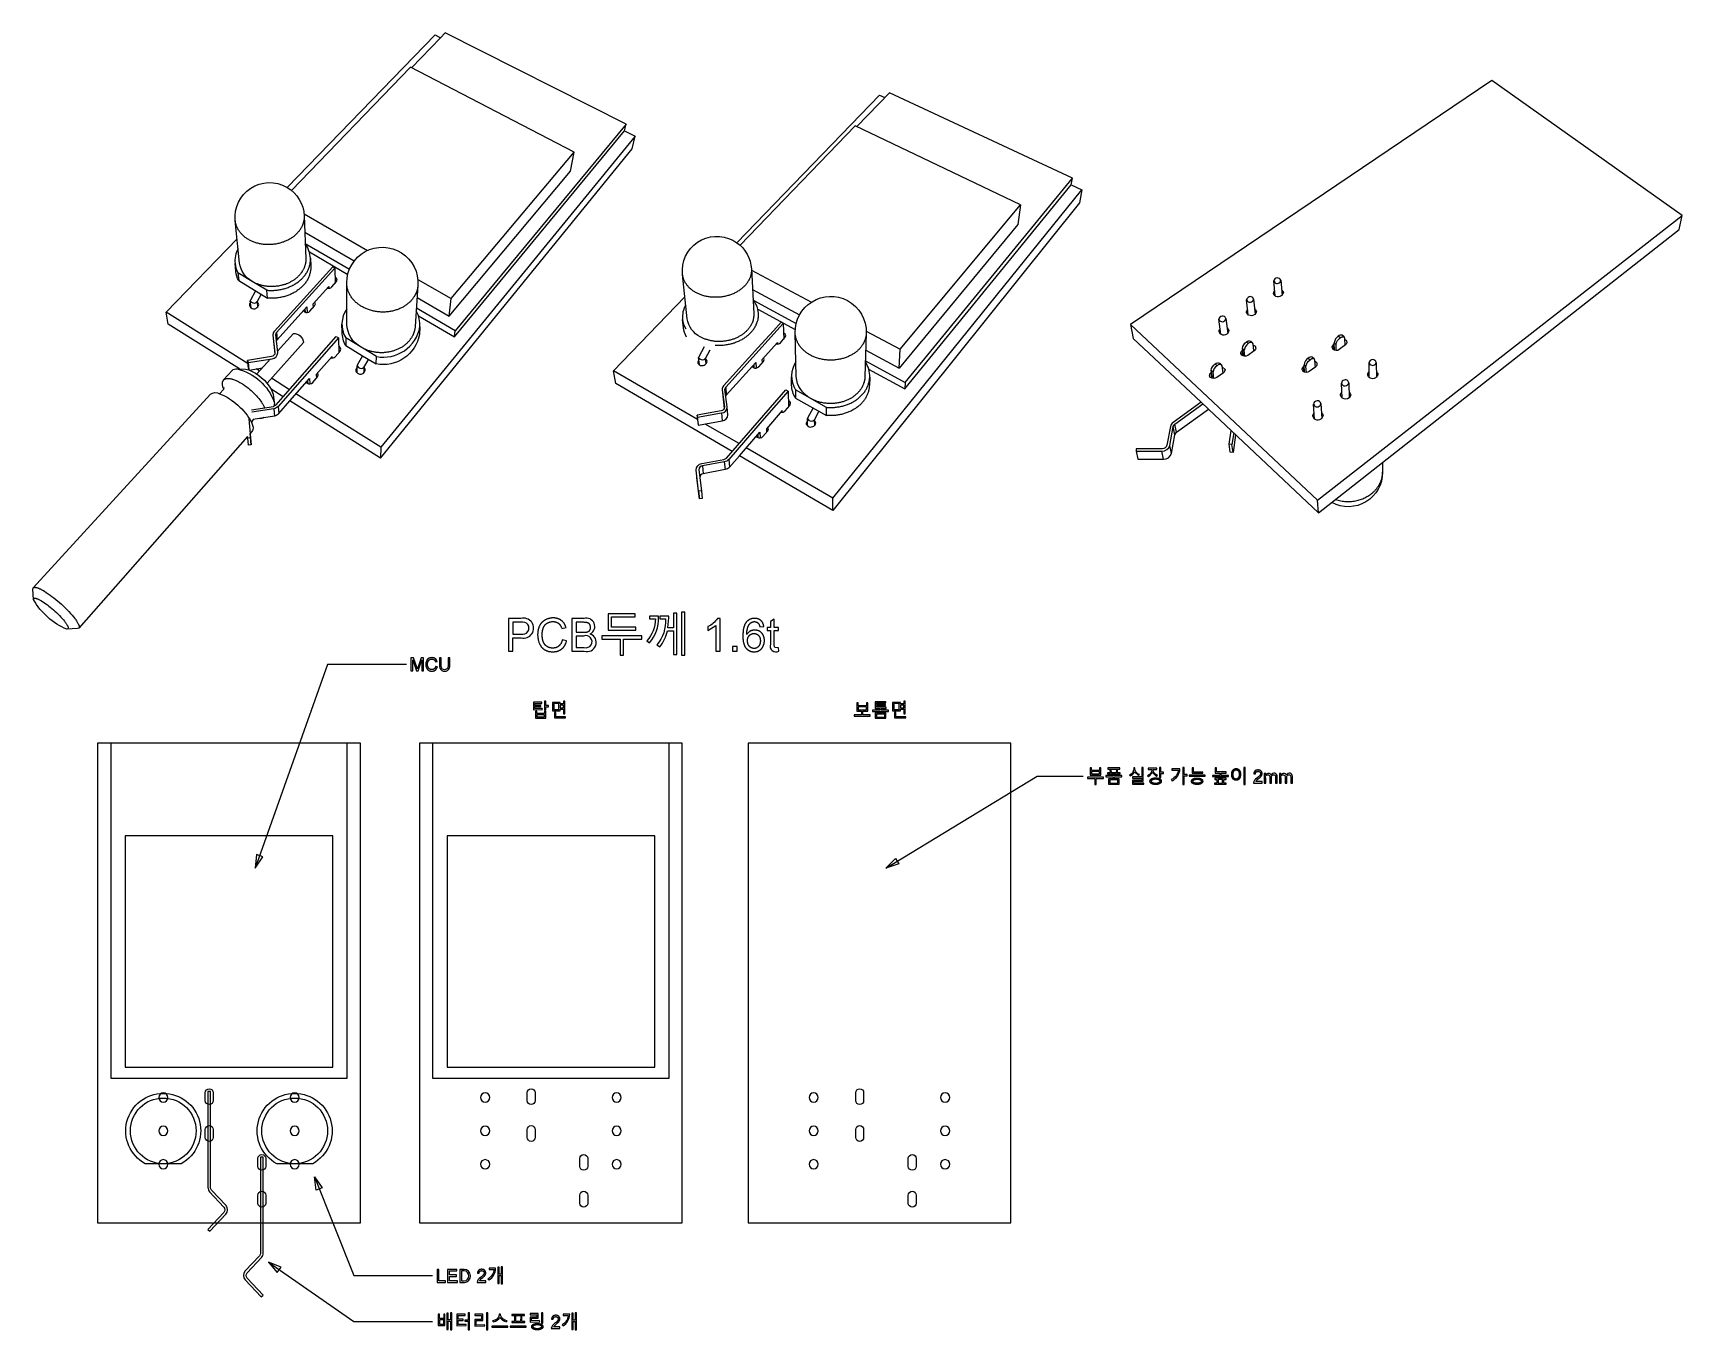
# Model space of a CAD drawing. Header units: millimetres. Extents: x 1 to 126, y -24 to 75.
import ezdxf

# ---------------------------------------------------------------- set-up
doc = ezdxf.new("R2010")
doc.units = ezdxf.units.MM
doc.header["$MEASUREMENT"] = 0
doc.layers.add('PCB도면', color=18, linetype='Continuous', true_color=0x000000)

msp = doc.modelspace()

# ---------------------------------------------------------------- linework, layer by layer
at = {"layer": 'PCB도면', "color": 18, "lineweight": -3, "true_color": 0x000000}
for p, q in [((66.97, 48.46), (79.69, 64.01)), ((79.6, 63.5), (80.41, 63.12)), ((21.21, 61.29), (26.05, 58.5)), ((21.27, 59.88), (25.03, 57.7)), ((21.3, 59.04), (24.67, 57.07)), ((21.62, 58.39), (24.54, 56.68)), ((23.56, 57.14), (23.58, 56)), ((55.26, 57), (59.83, 54.57)), ((55.34, 55.53), (58.93, 53.61)), ((95.12, 55.04), (95.02, 56.18)), ((95.55, 56.23), (95.65, 55.08)), ((17.18, 54.13), (17.12, 54.67)), ((17.96, 55.16), (17.62, 54.57)), ((17.64, 54.59), (17.67, 54.18)), ((21.28, 54.03), (21.29, 53.8)), ((55.45, 54.68), (58.67, 52.94)), ((55.75, 54.03), (58.6, 52.49)), ((93.07, 53.59), (92.94, 54.74)), ((93.48, 54.79), (93.6, 53.65)), ((16.95, 49.88), (10.71, 53.81)), ((21.19, 53.93), (21.2, 53.86)), ((57.68, 52.95), (57.72, 51.76)), ((90.98, 52.12), (90.83, 53.26)), ((91.37, 53.33), (91.52, 52.19)), ((18.85, 52.06), (18.99, 50.62)), ((19.12, 52.26), (19.16, 51.69)), ((23.83, 51.85), (23.85, 50.71)), ((32.66, 51.92), (32.71, 52.38)), ((64, 52.35), (66.59, 50.98)), ((92.93, 51.54), (93.07, 51.41)), ((93.3, 51.51), (93.3, 51.5)), ((99.63, 50.91), (99.61, 51.48)), ((100.07, 51.85), (99.92, 51.98)), ((17.62, 49.1), (18.65, 50.24)), ((18.86, 50.47), (18.99, 50.61)), ((26.11, 50.22), (25.75, 49.6)), ((51.3, 49.81), (51.24, 50.36)), ((52.1, 50.92), (51.75, 50.26)), ((63.96, 50.91), (66.5, 49.54)), ((92.66, 50.47), (92.61, 50.89)), ((92.82, 50.44), (92.77, 50.91)), ((97.63, 50.31), (97.77, 50.18)), ((97.98, 50.29), (97.99, 50.27)), ((99.58, 50.93), (99.56, 51.33)), ((17.03, 49.4), (18.05, 49.57)), ((17.83, 49.33), (17.57, 49.49)), ((25.25, 49.2), (25.25, 49.73)), ((51.16, 45.63), (44.77, 49.35)), ((55.35, 49.72), (55.36, 49.62)), ((55.44, 49.81), (55.45, 49.56)), ((64.18, 49.46), (66.94, 47.97)), ((90.31, 48.78), (90.25, 49.22)), ((90.46, 48.76), (90.39, 49.23)), ((90.7, 49.73), (90.56, 49.86)), ((97.31, 49.25), (97.28, 49.66)), ((102.28, 48.83), (102.26, 49.97)), ((102.81, 49.98), (102.82, 48.84)), ((19.63, 47.37), (18.72, 47.94)), ((20.1, 47.9), (18.73, 48.77)), ((21.39, 48.48), (21.39, 48.43)), ((21.48, 48.58), (21.49, 48.37)), ((53.03, 47.9), (53.19, 46.47)), ((53.3, 48.1), (53.35, 47.49)), ((58.05, 47.79), (58.09, 46.6)), ((100.21, 47.27), (100.16, 48.41)), ((100.72, 48.43), (100.76, 47.29)), ((18.91, 46.45), (18.96, 45.9)), ((27.02, 42.7), (20.14, 47.05)), ((27.05, 43.53), (20.6, 47.59)), ((53.08, 47.3), (53.08, 47.3)), ((98.1, 45.67), (98.03, 46.81)), ((98.6, 46.84), (98.66, 45.71)), ((54.32, 43.8), (51.74, 45.29)), ((52.99, 46.13), (53.04, 45.53)), ((57.45, 46.15), (57.45, 46.15)), ((59.53, 45.15), (59.52, 45.71)), ((60.4, 46.26), (60.03, 45.58)), ((60.04, 45.6), (60.05, 45.16)), ((87.6, 44.66), (87.48, 45.28)), ((17.14, 44.24), (16.93, 44.22)), ((55.65, 44.39), (55.65, 44.31)), ((55.74, 44.49), (55.75, 44.25)), ((87.48, 44.48), (87.36, 45.1)), ((61.45, 38.72), (54.34, 42.88)), ((61.46, 39.64), (54.86, 43.48)), ((86.62, 42.61), (86.5, 43.23)), ((87.22, 43.04), (87.1, 43.66)), ((91.91, 43.13), (91.83, 43.74)), ((51.53, 42.11), (51.59, 41.51)), ((53.19, 42.41), (53.25, 41.82)), ((51.23, 40.19), (51.3, 39.6))]:
    msp.add_line(p, q, dxfattribs=at)
for points in [[(19.93, 63.3), (31.2, 74.9), (31.61, 74.69)], [(45.73, 68.1), (31.96, 75.05), (31.61, 74.69), (29.39, 72.4)], [(29.87, 56.3), (32.4, 54.84), (41.77, 65.97), (29.31, 72.44), (20.25, 63.07)], [(54.16, 59.08), (65.01, 70.32), (65.42, 70.13)], [(63.93, 50.1), (66.97, 48.46), (66.94, 47.97), (79.6, 63.5), (79.69, 64.01), (65.77, 70.5), (63.29, 67.92)], [(29.92, 53.53), (32.66, 51.92), (45.61, 67.61), (45.73, 68.1), (32.71, 52.38), (29.76, 54.1)], [(75.74, 61.96), (63.15, 67.99), (54.4, 58.89)], [(45.61, 67.61), (46.41, 67.2), (27.05, 43.53), (27.02, 42.7), (46.18, 66.23), (46.41, 67.2)], [(32.26, 53.5), (41.5, 64.54), (41.77, 65.97)], [(98.42, 38.52), (103.29, 42.35), (125.85, 60.09), (126.08, 61.17)], [(16.29, 49.48), (10.87, 52.9), (10.71, 53.81), (16.12, 59.38)], [(18.37, 55.48), (17.27, 56.14), (16.17, 56.8), (16.24, 56.21), (18.42, 54.88)], [(21.93, 54.17), (21.92, 54.44), (23.11, 55.75), (23.11, 55.62)], [(19.11, 51.61), (19.16, 51.69), (21.43, 54.2), (21.45, 53.78)], [(29.82, 54.92), (32.26, 53.5), (32.4, 54.84)], [(53.79, 43.2), (44.93, 48.38), (44.77, 49.35), (50.2, 54.97)], [(84.1, 52.86), (84.32, 51.81), (89.48, 46.95), (90.04, 46.42), (98.42, 38.52), (98.35, 39.5)], [(56.09, 49.94), (56.08, 50.2), (57.25, 51.5), (57.25, 51.38)], [(23.36, 50.31), (23.36, 50.44), (22.14, 49.05), (22.15, 48.77)], [(53.31, 47.42), (53.35, 47.49), (55.59, 49.98), (55.61, 49.55)], [(97.36, 49.23), (97.32, 49.8), (97.46, 49.67)], [(14.79, 47.6), (15.11, 47.94), (15.14, 48.07)], [(19.29, 46.08), (20.14, 47.05), (21.63, 48.76), (21.65, 48.34)], [(64.26, 48.86), (64.24, 48.23), (64.23, 48.17), (64.23, 48.12), (64.22, 48.06), (64.21, 48), (64.2, 47.94), (64.19, 47.88), (64.18, 47.82), (64.16, 47.76), (64.14, 47.7), (64.12, 47.64), (64.1, 47.58), (64.08, 47.52), (64.05, 47.47), (64.02, 47.41), (63.99, 47.35), (63.96, 47.3), (63.93, 47.24), (63.89, 47.19), (63.86, 47.13), (63.82, 47.08), (63.78, 47.03), (63.73, 46.98), (63.69, 46.93), (63.65, 46.88), (63.6, 46.83), (63.55, 46.78), (63.5, 46.73), (63.45, 46.69), (63.4, 46.65), (63.35, 46.6), (63.29, 46.56), (63.24, 46.52), (63.18, 46.48), (63.12, 46.45), (63.07, 46.41), (63.01, 46.37), (62.94, 46.34), (62.88, 46.3), (62.82, 46.27), (62.75, 46.24), (62.68, 46.21), (62.61, 46.18), (62.55, 46.16), (62.48, 46.13), (62.4, 46.11), (62.33, 46.08), (62.26, 46.06), (62.19, 46.04), (62.11, 46.02), (62.04, 46.01), (61.96, 45.99), (61.89, 45.98), (61.81, 45.97), (61.74, 45.96), (61.66, 45.95), (61.58, 45.94), (61.51, 45.94), (61.43, 45.93), (61.36, 45.93), (61.28, 45.93), (61.2, 45.93), (61.13, 45.93), (61.05, 45.94), (60.98, 45.94)], [(17, 45.69), (17.14, 44.24), (17.2, 43.7), (17.12, 44.58)], [(57.61, 46.19), (57.6, 46.33), (56.4, 44.93), (56.41, 44.66)], [(17.2, 43.7), (16.99, 43.68), (16.93, 44.22), (16.92, 44.35), (4.07, 29.76)], [(53.58, 42), (54.34, 42.88), (55.89, 44.67), (55.92, 44.23)], [(91.96, 44.61), (91.83, 43.74), (91.61, 43.76), (91.77, 44.79)], [(92.11, 44.46), (91.91, 43.13), (91.69, 43.14), (91.61, 43.76)]]:
    msp.add_lwpolyline(points, dxfattribs=at)
for points in [[(126.08, 61.17), (111.6, 71.42), (84.1, 52.86), (98.35, 39.5)], [(61.46, 39.64), (80.41, 63.12), (80.23, 62.12), (61.45, 38.72)], [(66.59, 50.98), (75.74, 61.96), (75.53, 60.47), (66.5, 49.54)], [(58.62, 47.26), (60.98, 45.94), (60.98, 46.56), (58.61, 47.89)]]:
    msp.add_lwpolyline(points, close=True, dxfattribs=at)
for points in [[(17.27, 56.14, -0.236445), (16.31, 57.54), (15.98, 60.77, -0.612074), (19.89, 63.32), (19.93, 63.3, -0.253881), (21.22, 61.13), (21.35, 57.89), (21.35, 57.85), (21.35, 57.8), (21.35, 57.76), (21.35, 57.71), (21.34, 57.67), (21.34, 57.62), (21.33, 57.58), (21.33, 57.53), (21.32, 57.49), (21.31, 57.45), (21.3, 57.4), (21.28, 57.36), (21.27, 57.32), (21.26, 57.27), (21.24, 57.23), (21.22, 57.19), (21.21, 57.15), (21.19, 57.11), (21.17, 57.07), (21.15, 57.03), (21.13, 56.99), (21.1, 56.95), (21.08, 56.91), (21.06, 56.88), (21.03, 56.84), (21.01, 56.8), (20.98, 56.77), (20.95, 56.73), (20.93, 56.7), (20.9, 56.66), (20.87, 56.63), (20.84, 56.6), (20.81, 56.56), (20.77, 56.53), (20.73, 56.49), (20.7, 56.45), (20.66, 56.42), (20.61, 56.38), (20.57, 56.35), (20.53, 56.32), (20.48, 56.28), (20.44, 56.25), (20.39, 56.22), (20.34, 56.19), (20.29, 56.16), (20.24, 56.13), (20.19, 56.1), (20.13, 56.07), (20.08, 56.04), (20.02, 56.02), (19.96, 55.99), (19.91, 55.97), (19.85, 55.95), (19.79, 55.92), (19.73, 55.9), (19.67, 55.88), (19.6, 55.87), (19.54, 55.85), (19.48, 55.83), (19.41, 55.82), (19.35, 55.81), (19.28, 55.79), (19.22, 55.78), (19.15, 55.77), (19.09, 55.77), (19.02, 55.76), (18.96, 55.76), (18.89, 55.75), (18.82, 55.75), (18.76, 55.75), (18.69, 55.75), (18.63, 55.75), (18.56, 55.75), (18.5, 55.76), (18.43, 55.76), (18.37, 55.77), (18.3, 55.78), (18.24, 55.79), (18.18, 55.8), (18.12, 55.81), (18.06, 55.83), (18, 55.84), (17.94, 55.86), (17.88, 55.87), (17.82, 55.89), (17.77, 55.91), (17.71, 55.93), (17.66, 55.95), (17.61, 55.97), (17.55, 55.99), (17.5, 56.02), (17.45, 56.04), (17.41, 56.07), (17.36, 56.09), (17.31, 56.12)], [(54.16, 59.08, -0.227068), (55.26, 57.09), (55.26, 57.09), (55.44, 53.7), (55.44, 53.66), (55.44, 53.61), (55.44, 53.57), (55.44, 53.53), (55.44, 53.48), (55.43, 53.44), (55.43, 53.4), (55.42, 53.35), (55.41, 53.31), (55.4, 53.27), (55.39, 53.23), (55.38, 53.18), (55.37, 53.14), (55.36, 53.1), (55.34, 53.06), (55.33, 53.02), (55.31, 52.98), (55.29, 52.94), (55.27, 52.9), (55.25, 52.86), (55.23, 52.82), (55.21, 52.79), (55.19, 52.75), (55.17, 52.71), (55.14, 52.68), (55.12, 52.64), (55.09, 52.6), (55.06, 52.57), (55.04, 52.54), (55.01, 52.5), (54.98, 52.47), (54.95, 52.44), (54.92, 52.4), (54.88, 52.37), (54.85, 52.33), (54.81, 52.3), (54.77, 52.26), (54.73, 52.23), (54.69, 52.19), (54.64, 52.16), (54.6, 52.13), (54.55, 52.09), (54.51, 52.06), (54.46, 52.03), (54.41, 52), (54.36, 51.97), (54.3, 51.94), (54.25, 51.91), (54.2, 51.88), (54.14, 51.86), (54.08, 51.83), (54.03, 51.81), (53.97, 51.78), (53.91, 51.76), (53.85, 51.74), (53.79, 51.72), (53.72, 51.7), (53.66, 51.68), (53.6, 51.67), (53.53, 51.65), (53.47, 51.64), (53.4, 51.62), (53.34, 51.61), (53.27, 51.6), (53.21, 51.59), (53.14, 51.59), (53.07, 51.58), (53.01, 51.58), (52.94, 51.57), (52.87, 51.57), (52.81, 51.57), (52.74, 51.57), (52.68, 51.57), (52.61, 51.57), (52.55, 51.58), (52.48, 51.58), (52.42, 51.59), (52.36, 51.6), (52.29, 51.61), (52.23, 51.62), (52.17, 51.63), (52.11, 51.64), (52.05, 51.66), (51.99, 51.67), (51.93, 51.69), (51.88, 51.71), (51.82, 51.72), (51.77, 51.74), (51.71, 51.76), (51.66, 51.78), (51.61, 51.81), (51.56, 51.83), (51.51, 51.85), (51.46, 51.87), (51.41, 51.9), (51.37, 51.92, -0.244946), (50.38, 53.3), (50.02, 56.68, -0.600127), (53.85, 59.27)], [(24.46, 56.03), (24.46, 56.03, -1.034409), (29.88, 55.85), (29.67, 52.72), (29.67, 52.68), (29.66, 52.64), (29.66, 52.61), (29.65, 52.57), (29.65, 52.53), (29.64, 52.49), (29.63, 52.45), (29.62, 52.42), (29.61, 52.38), (29.6, 52.34), (29.59, 52.31), (29.58, 52.27), (29.57, 52.23), (29.55, 52.2), (29.54, 52.16), (29.53, 52.13), (29.51, 52.09), (29.49, 52.06), (29.48, 52.02), (29.46, 51.99), (29.44, 51.96), (29.42, 51.92), (29.41, 51.89), (29.39, 51.86), (29.37, 51.83), (29.35, 51.8), (29.32, 51.77), (29.3, 51.74), (29.28, 51.71), (29.26, 51.68), (29.21, 51.62), (29.18, 51.58), (29.14, 51.55), (29.11, 51.51), (29.07, 51.47), (29.03, 51.43), (28.99, 51.4), (28.95, 51.36), (28.9, 51.32), (28.86, 51.29), (28.81, 51.25), (28.77, 51.22), (28.72, 51.19), (28.67, 51.15), (28.62, 51.12), (28.56, 51.09), (28.51, 51.06), (28.45, 51.03), (28.4, 51.01), (28.34, 50.98), (28.28, 50.95), (28.22, 50.93), (28.16, 50.91), (28.1, 50.88), (28.04, 50.86), (27.98, 50.84), (27.91, 50.83), (27.85, 50.81), (27.78, 50.79), (27.72, 50.78), (27.65, 50.77), (27.58, 50.76), (27.52, 50.75), (27.45, 50.74), (27.38, 50.73), (27.31, 50.73), (27.25, 50.72), (27.18, 50.72), (27.11, 50.72), (27.04, 50.72), (26.97, 50.72), (26.91, 50.73), (26.84, 50.73), (26.77, 50.74), (26.71, 50.74), (26.64, 50.75), (26.58, 50.76), (26.51, 50.78), (26.45, 50.79), (26.38, 50.8), (26.32, 50.82), (26.26, 50.83), (26.2, 50.85), (26.14, 50.87), (26.08, 50.89), (26.02, 50.91), (25.97, 50.93), (25.91, 50.96), (25.86, 50.98), (25.8, 51.01), (25.75, 51.03), (25.7, 51.06), (25.65, 51.08), (25.6, 51.11), (25.55, 51.14, -0.263163), (24.47, 52.89)], [(95.08, 56.06, 0.580458), (95.55, 56.23, 0.767313), (95.02, 56.18)], [(62.56, 54.69, -0.287051), (64, 52.21), (63.89, 48.88), (63.89, 48.84), (63.89, 48.8), (63.89, 48.77), (63.88, 48.73), (63.88, 48.69), (63.87, 48.65), (63.86, 48.61), (63.86, 48.57), (63.85, 48.54), (63.84, 48.5), (63.83, 48.46), (63.82, 48.43), (63.8, 48.39), (63.79, 48.35), (63.78, 48.32), (63.76, 48.28), (63.75, 48.25), (63.73, 48.21), (63.72, 48.18), (63.7, 48.15), (63.68, 48.11), (63.67, 48.08), (63.65, 48.05), (63.63, 48.01), (63.61, 47.98), (63.59, 47.95), (63.57, 47.92), (63.54, 47.89), (63.52, 47.86), (63.5, 47.83), (63.48, 47.8), (63.45, 47.77), (63.42, 47.74), (63.39, 47.7), (63.35, 47.66), (63.31, 47.62), (63.28, 47.58), (63.24, 47.55), (63.19, 47.51), (63.15, 47.48), (63.11, 47.44), (63.06, 47.41), (63.01, 47.37), (62.97, 47.34), (62.92, 47.31), (62.87, 47.27), (62.81, 47.24), (62.76, 47.21), (62.7, 47.18), (62.65, 47.16), (62.59, 47.13), (62.53, 47.1), (62.47, 47.08), (62.41, 47.05), (62.35, 47.03), (62.29, 47.01), (62.23, 46.99), (62.16, 46.97), (62.1, 46.95), (62.03, 46.94), (61.97, 46.92), (61.9, 46.91), (61.84, 46.9), (61.77, 46.88), (61.7, 46.88), (61.63, 46.87), (61.57, 46.86), (61.5, 46.86), (61.43, 46.85), (61.36, 46.85), (61.29, 46.85), (61.22, 46.85), (61.16, 46.85), (61.09, 46.85), (61.02, 46.86), (60.96, 46.87), (60.89, 46.87), (60.82, 46.88), (60.76, 46.89), (60.69, 46.9), (60.63, 46.92), (60.57, 46.93), (60.51, 46.94), (60.44, 46.96), (60.38, 46.98), (60.32, 46.99), (60.27, 47.01), (60.21, 47.03), (60.15, 47.06), (60.1, 47.08), (60.04, 47.1), (59.99, 47.12), (59.94, 47.15), (59.89, 47.17), (59.84, 47.2), (59.79, 47.23, -0.2666), (58.67, 48.9), (58.59, 52.24, -0.572134)], [(93.42, 54.91, 0.591075), (92.94, 54.74, 0.769346), (93.48, 54.79)], [(90.89, 53.15, 0.599615), (91.37, 53.33, 0.777395), (90.83, 53.26)], [(102.33, 49.83, 0.580027), (102.81, 49.98, 0.802694), (102.26, 49.97)], [(100.65, 48.57, 0.592066), (100.16, 48.41, 0.806126), (100.72, 48.43)], [(98.1, 46.67, 0.601668), (98.6, 46.84, 0.817048), (98.03, 46.81)], [(3.23, 29.89, -0.638768), (3.17, 29.67, -0.166256), (0.63, 31.93), (0.63, 31.94), (0.63, 31.94), (0.63, 31.95), (0.63, 31.95), (0.63, 31.95), (0.63, 31.96), (0.63, 31.96), (0.63, 31.96), (0.63, 31.96), (0.63, 31.97), (0.63, 31.97), (0.63, 31.97), (0.63, 31.97), (0.63, 31.97), (0.63, 31.98), (0.63, 31.98), (0.63, 31.98), (0.63, 31.98), (0.63, 31.98), (0.63, 31.99), (0.64, 31.99), (0.64, 31.99), (0.64, 31.99), (0.64, 31.99), (0.64, 31.99), (0.64, 32), (0.64, 32), (0.64, 32), (0.64, 32), (0.65, 32), (0.65, 32), (0.65, 32.01), (0.65, 32.01), (0.65, 32.01), (0.65, 32.01), (0.65, 32.01), (0.65, 32.01), (0.66, 32.01), (0.66, 32.01), (0.66, 32.02), (0.66, 32.02), (0.66, 32.02), (0.66, 32.02), (0.67, 32.02), (0.67, 32.02), (0.67, 32.02), (0.67, 32.02), (0.67, 32.02), (0.68, 32.03), (0.68, 32.03), (0.68, 32.03), (0.68, 32.03), (0.68, 32.03), (0.69, 32.03), (0.69, 32.03), (0.69, 32.03), (0.69, 32.03), (0.7, 32.03), (0.7, 32.03), (0.7, 32.03), (0.7, 32.03), (0.71, 32.03), (0.71, 32.03), (0.72, 32.03), (0.73, 32.03), (0.73, 32.03), (0.74, 32.03), (0.74, 32.03), (0.75, 32.03), (0.76, 32.03), (0.76, 32.03), (0.77, 32.03), (0.78, 32.03), (0.79, 32.03), (0.8, 32.03), (0.82, 32.02), (0.83, 32.02), (0.85, 32.01), (0.87, 32.01), (0.89, 32), (0.91, 31.99), (0.93, 31.99), (0.95, 31.98), (0.99, 31.96), (1.04, 31.94), (1.08, 31.91), (1.13, 31.89), (1.18, 31.86), (1.23, 31.83), (1.34, 31.76), (1.45, 31.69), (1.56, 31.61), (1.68, 31.53), (1.79, 31.44), (1.9, 31.35), (2.02, 31.26), (2.14, 31.15), (2.26, 31.05), (2.38, 30.94), (2.49, 30.82), (2.61, 30.71), (2.71, 30.6), (2.81, 30.49), (2.9, 30.38), (2.99, 30.28), (3.02, 30.23), (3.06, 30.19), (3.09, 30.14), (3.12, 30.1), (3.14, 30.06), (3.17, 30.02), (3.19, 29.99), (3.21, 29.95), (3.21, 29.94), (3.22, 29.92), (3.23, 29.9)]]:
    msp.add_lwpolyline(points, format="xyb", close=True, dxfattribs=at)
for points in [[(21.7, 57.9), (21.73, 57.29), (21.73, 57.23), (21.73, 57.17), (21.72, 57.11), (21.72, 57.05), (21.71, 56.99), (21.7, 56.92), (21.69, 56.86), (21.68, 56.8), (21.66, 56.74), (21.64, 56.68), (21.62, 56.61), (21.6, 56.55), (21.58, 56.49), (21.55, 56.43), (21.52, 56.37), (21.49, 56.31), (21.46, 56.25), (21.43, 56.19), (21.39, 56.14), (21.35, 56.08), (21.31, 56.02), (21.27, 55.97), (21.22, 55.92), (21.18, 55.86), (21.13, 55.81), (21.08, 55.76), (21.03, 55.71), (20.98, 55.66), (20.93, 55.62), (20.87, 55.57), (20.82, 55.53), (20.76, 55.49), (20.7, 55.44), (20.65, 55.4), (20.58, 55.36), (20.52, 55.33), (20.46, 55.29), (20.39, 55.25), (20.32, 55.22), (20.26, 55.19), (20.19, 55.15), (20.12, 55.12), (20.04, 55.09), (19.97, 55.07), (19.9, 55.04), (19.82, 55.02), (19.74, 55), (19.67, 54.98), (19.59, 54.96), (19.51, 54.94), (19.43, 54.92), (19.36, 54.91), (19.28, 54.9), (19.2, 54.89), (19.12, 54.88), (19.04, 54.87), (18.96, 54.87), (18.88, 54.87), (18.8, 54.86), (18.73, 54.86), (18.65, 54.87), (18.57, 54.87), (18.49, 54.88), (18.42, 54.88), (18.37, 55.48), (18.45, 55.47), (18.52, 55.46), (18.6, 55.46), (18.68, 55.46), (18.76, 55.46), (18.84, 55.46), (18.92, 55.46), (19, 55.47), (19.08, 55.47), (19.16, 55.48), (19.24, 55.49), (19.32, 55.5), (19.4, 55.52), (19.47, 55.53), (19.55, 55.55), (19.63, 55.57), (19.71, 55.59), (19.78, 55.61), (19.86, 55.64), (19.93, 55.66), (20.01, 55.69), (20.08, 55.72), (20.15, 55.75), (20.22, 55.78), (20.29, 55.81), (20.36, 55.85), (20.43, 55.88), (20.49, 55.92), (20.55, 55.96), (20.61, 56), (20.67, 56.04), (20.73, 56.08), (20.79, 56.12), (20.85, 56.17), (20.9, 56.21), (20.95, 56.26), (21.01, 56.31), (21.06, 56.36), (21.11, 56.41), (21.15, 56.46), (21.2, 56.51), (21.24, 56.57), (21.29, 56.62), (21.33, 56.68), (21.37, 56.74), (21.4, 56.79), (21.44, 56.85), (21.47, 56.91), (21.5, 56.97), (21.53, 57.03), (21.56, 57.09), (21.58, 57.15), (21.6, 57.21), (21.62, 57.28), (21.64, 57.34), (21.66, 57.4), (21.67, 57.46), (21.68, 57.53), (21.69, 57.59), (21.7, 57.65), (21.7, 57.71), (21.7, 57.77), (21.71, 57.83), (21.7, 57.9, 0.154125), (21.31, 58.99)], [(16.2, 58.64, 0.154982), (15.96, 57.5, 0.096295), (16.17, 56.8)], [(16.24, 56.21, -0.095973), (16.02, 56.9), (15.96, 57.5)], [(16.95, 49.96), (18.78, 50.26, 0.386112), (19.21, 50.72), (19.21, 50.74), (19.06, 52.08), (19.06, 52.09), (19.12, 52.26), (23.56, 57.14), (23.4, 57.24), (18.96, 52.36, 0.208628), (18.85, 52.07), (18.85, 52.06), (19, 50.72), (19, 50.71, -0.387007), (18.74, 50.43), (16.92, 50.13), (16.95, 49.96), (17.01, 49.41), (16.98, 49.57), (16.92, 50.13)], [(17.53, 55.42), (17.13, 54.72), (17.12, 54.67), (17.22, 54.56, 0.343295), (17.62, 54.57), (17.63, 54.61)], [(23, 55.63, 0.266828), (23.32, 55.72), (23.67, 56.1), (23.73, 56.25, 0.301443), (23.57, 56.46)], [(95.62, 55.48), (95.74, 55.29, -0.583064), (95.09, 55.06), (95, 55.23, -0.233155), (95.09, 55.44)], [(17.14, 54.53, 0.507339), (17.19, 54.12, 0.565958), (17.76, 54.39, 0.230347), (17.63, 54.58)], [(21.16, 53.9), (21.24, 53.82, 0.341145), (21.66, 53.88), (22.02, 54.28), (22.08, 54.43), (22.03, 54.56)], [(50.26, 54.36, 0.158745), (50.02, 53.25, 0.104211), (50.26, 52.54)], [(52.49, 51.3), (52.57, 51.29), (52.65, 51.29), (52.72, 51.29), (52.8, 51.29), (52.88, 51.29), (52.96, 51.29), (53.04, 51.29), (53.12, 51.3), (53.2, 51.31), (53.28, 51.32), (53.36, 51.33), (53.44, 51.34), (53.52, 51.36), (53.6, 51.37), (53.68, 51.39), (53.75, 51.41), (53.83, 51.43), (53.91, 51.46), (53.98, 51.48), (54.06, 51.51), (54.13, 51.54), (54.2, 51.57), (54.27, 51.6), (54.34, 51.63), (54.41, 51.66), (54.48, 51.7), (54.55, 51.73), (54.61, 51.77), (54.67, 51.81), (54.73, 51.85), (54.79, 51.89), (54.85, 51.93), (54.91, 51.97), (54.96, 52.02), (55.02, 52.06), (55.07, 52.11), (55.12, 52.16), (55.17, 52.21), (55.22, 52.26), (55.27, 52.31), (55.31, 52.36), (55.35, 52.41), (55.4, 52.47), (55.44, 52.52), (55.47, 52.58), (55.51, 52.63), (55.54, 52.69), (55.58, 52.75), (55.61, 52.81), (55.63, 52.87), (55.66, 52.93), (55.68, 52.99), (55.7, 53.05), (55.72, 53.11), (55.74, 53.17), (55.76, 53.23), (55.77, 53.29), (55.78, 53.35), (55.79, 53.41), (55.79, 53.47), (55.8, 53.53), (55.8, 53.59), (55.8, 53.65), (55.8, 53.71), (55.75, 54.03), (55.75, 54.03, 0.110047), (55.38, 54.77)], [(93.56, 54.05), (93.6, 54.02), (93.69, 53.86, -0.773412), (92.94, 53.78, -0.23215), (93.03, 54)], [(26.73, 50.43), (25.55, 51.14), (24.39, 51.84), (24.39, 51.26, -0.128293), (24.11, 52.29), (24.1, 52.88)], [(24.39, 51.26), (25.67, 50.49), (26.71, 49.86), (26.73, 50.43, 0.41616), (30.03, 52.68, 0.15065), (29.75, 53.89)], [(50.32, 51.91, -0.103834), (50.09, 52.61), (50.02, 53.25)], [(51.22, 45.2), (51.16, 45.81), (52.99, 46.13, 0.382174), (53.42, 46.59), (53.42, 46.61), (53.24, 47.92), (53.24, 47.93), (53.3, 48.1), (57.68, 52.95), (57.52, 53.04), (56.93, 52.39), (55.75, 51.09), (53.13, 48.19, 0.209528), (53.03, 47.91), (53.03, 47.9), (53.21, 46.59), (53.21, 46.57, -0.3829), (52.95, 46.3), (51.12, 45.97)], [(17.22, 46.36), (18.88, 46.63), (18.92, 46.64), (19.08, 46.74), (19.63, 47.37), (23.67, 51.95), (23.83, 51.85), (21.98, 49.74), (19.25, 46.63, -0.171731), (18.91, 46.45), (17.25, 46.18)], [(19.2, 50.84), (20.4, 52.17, -0.429357), (21.16, 51.49), (18.4, 48.4)], [(30.03, 52.68), (29.99, 52.1, -0.416528), (26.71, 49.86)], [(57.14, 51.39, 0.259556), (57.47, 51.48), (57.81, 51.87), (57.87, 52.01, 0.304097), (57.7, 52.21)], [(91.46, 52.6), (91.6, 52.41, -0.602235), (90.93, 52.16), (90.85, 52.31, -0.231071), (90.93, 52.53)], [(92.7, 50.46), (92.63, 51.04, -0.234373), (92.93, 51.54, -0.321278), (93.26, 51.6), (93.4, 51.47)], [(93.5, 50.85), (93.44, 51.39), (93.4, 51.47, 0.321181), (93.07, 51.41, 0.233782), (92.77, 50.91), (92.63, 51.04)], [(100.4, 51.73, -0.61229), (100.48, 51.31), (99.99, 50.95, -0.330447), (99.53, 50.97), (99.45, 51.13, -0.253296), (99.56, 51.33), (99.61, 51.37)], [(100.36, 51.92), (100.21, 52.04, 0.315305), (99.92, 51.98, 0.212981), (99.61, 51.48), (99.75, 51.35)], [(99.77, 50.88), (99.75, 51.35, -0.212379), (100.07, 51.85, -0.315163), (100.36, 51.92), (100.4, 51.82), (100.42, 51.27)], [(23.25, 50.32, 0.274537), (23.58, 50.41), (23.95, 50.83), (24.01, 50.98, 0.298746), (23.84, 51.21)], [(25.67, 50.49), (25.26, 49.78), (25.25, 49.73), (25.36, 49.59, 0.356194), (25.75, 49.6), (25.76, 49.62)], [(51.26, 50.19), (51.18, 49.99, 0.244889), (51.31, 49.79, 0.549554), (51.88, 50.06, 0.229315), (51.76, 50.24)], [(51.66, 51.16), (51.25, 50.4), (51.24, 50.36), (51.34, 50.25, 0.327548), (51.75, 50.26), (51.75, 50.3), (51.8, 49.86)], [(55.31, 49.67), (55.4, 49.59, 0.330925), (55.83, 49.65), (56.18, 50.04), (56.24, 50.19), (56.19, 50.32)], [(93.45, 51.3, -0.657203), (93.53, 50.87), (93.03, 50.51, -0.332292), (92.57, 50.53), (92.5, 50.66, -0.276337), (92.61, 50.89), (92.64, 50.92)], [(98.08, 50.25), (97.94, 50.37, 0.317308), (97.63, 50.31, 0.218102), (97.32, 49.8)], [(97.49, 49.21), (97.46, 49.67, -0.217491), (97.77, 50.18, -0.317161), (98.08, 50.25), (98.12, 50.16), (98.16, 49.6)], [(15.09, 48.65), (15.74, 49.37, -0.224047), (16.12, 49.49, -0.246024), (18.95, 46.96), (18.96, 46.9), (18.92, 46.64)], [(16.12, 49.49), (16.75, 49.46), (17.01, 49.41), (17.01, 49.41, -0.166119), (18.72, 47.94), (18.86, 47.57), (18.95, 46.96)], [(21.36, 48.45), (21.44, 48.39, 0.352304), (21.87, 48.45), (22.24, 48.87), (22.3, 49.04), (22.25, 49.18)], [(25.25, 49.63), (25.15, 49.41, 0.2644), (25.29, 49.16, 0.548356), (25.87, 49.4, 0.220422), (25.77, 49.62), (25.76, 49.19)], [(60.98, 46.56), (61.06, 46.55), (61.13, 46.55), (61.21, 46.55), (61.28, 46.55), (61.36, 46.55), (61.44, 46.55), (61.51, 46.55), (61.59, 46.56), (61.67, 46.57), (61.74, 46.58), (61.82, 46.59), (61.89, 46.6), (61.97, 46.61), (62.05, 46.63), (62.12, 46.64), (62.2, 46.66), (62.27, 46.68), (62.34, 46.7), (62.41, 46.72), (62.49, 46.75), (62.56, 46.77), (62.63, 46.8), (62.69, 46.83), (62.76, 46.86), (62.83, 46.89), (62.89, 46.92), (62.96, 46.96), (63.02, 46.99), (63.08, 47.03), (63.14, 47.06), (63.2, 47.1), (63.25, 47.14), (63.31, 47.18), (63.36, 47.22), (63.42, 47.27), (63.47, 47.31), (63.52, 47.35), (63.57, 47.4), (63.62, 47.45), (63.66, 47.5), (63.71, 47.55), (63.75, 47.6), (63.8, 47.65), (63.84, 47.7), (63.88, 47.75), (63.91, 47.81), (63.95, 47.86), (63.98, 47.92), (64.01, 47.97), (64.04, 48.03), (64.07, 48.09), (64.1, 48.15), (64.12, 48.21), (64.14, 48.26), (64.16, 48.32), (64.18, 48.38), (64.2, 48.44), (64.21, 48.5), (64.23, 48.56), (64.24, 48.62), (64.24, 48.68), (64.25, 48.74), (64.26, 48.8), (64.26, 48.86, 0.15412), (63.93, 50.02)], [(91.09, 49.64), (91.3, 49.43, -0.279417), (91.18, 49.19), (90.67, 48.83, -0.33619), (90.2, 48.84), (90.13, 48.97, -0.283493), (90.25, 49.22), (90.27, 49.23)], [(90.34, 48.77), (90.25, 49.36, -0.240119), (90.56, 49.86, -0.323284), (90.9, 49.92), (91.04, 49.79)], [(91.15, 49.18), (91.08, 49.71), (91.04, 49.79, 0.323183), (90.7, 49.73, 0.239521), (90.39, 49.23), (90.25, 49.36)], [(98.13, 50.07, -0.623859), (98.2, 49.64), (97.71, 49.28, -0.334261), (97.25, 49.29), (97.17, 49.45, -0.259941), (97.28, 49.66), (97.32, 49.7)], [(102.82, 49.28, -0.226341), (102.93, 49.06, -0.582342), (102.26, 48.84, -0.478956), (102.27, 49.27)], [(15.11, 47.94, -0.287481), (15.09, 48.65), (15.09, 48.65), (15.1, 48.66), (15.1, 48.66), (15.11, 48.67), (15.11, 48.67), (15.12, 48.68), (15.13, 48.68), (15.13, 48.69), (15.14, 48.69), (15.15, 48.7), (15.16, 48.7), (15.16, 48.71), (15.17, 48.71), (15.18, 48.71), (15.19, 48.72), (15.19, 48.72), (15.2, 48.73), (15.21, 48.73), (15.22, 48.73), (15.23, 48.74), (15.24, 48.74), (15.25, 48.74), (15.25, 48.74), (15.26, 48.75), (15.27, 48.75), (15.28, 48.75), (15.29, 48.75), (15.3, 48.76), (15.31, 48.76), (15.33, 48.76), (15.34, 48.76), (15.35, 48.76), (15.37, 48.76), (15.39, 48.76), (15.42, 48.76), (15.44, 48.76), (15.47, 48.76), (15.49, 48.76), (15.52, 48.76), (15.54, 48.76), (15.57, 48.75), (15.6, 48.75), (15.63, 48.74), (15.66, 48.74), (15.69, 48.73), (15.72, 48.72), (15.75, 48.71), (15.78, 48.7), (15.84, 48.68), (15.91, 48.66), (15.98, 48.63), (16.04, 48.6), (16.11, 48.57), (16.18, 48.54), (16.25, 48.5), (16.32, 48.46), (16.39, 48.42), (16.47, 48.38), (16.54, 48.34), (16.61, 48.29), (16.74, 48.19), (16.88, 48.09), (16.98, 48.01), (17.08, 47.93), (17.19, 47.84), (17.29, 47.74), (17.39, 47.64), (17.49, 47.54), (17.59, 47.44), (17.68, 47.33), (17.77, 47.23), (17.85, 47.12), (17.93, 47.02), (17.97, 46.96), (18, 46.91), (18.03, 46.86), (18.07, 46.81), (18.09, 46.76), (18.12, 46.71), (18.15, 46.66), (18.17, 46.61), (18.19, 46.57), (18.21, 46.52)], [(51.45, 40.21), (51.23, 40.19), (51.05, 41.78), (51.05, 41.78, -0.39049), (51.49, 42.29), (53.16, 42.59), (53.36, 42.7), (57.88, 47.89), (58.05, 47.79), (56.23, 45.7), (53.53, 42.6, -0.168364), (53.19, 42.41), (51.53, 42.11, 0.3897), (51.26, 41.81), (51.26, 41.81), (51.45, 40.21), (51.52, 39.62), (51.3, 39.6), (51.11, 41.19), (51.11, 41.19)], [(58.62, 47.26, -0.131591), (58.32, 48.26), (58.3, 48.88)], [(100.75, 47.73), (100.77, 47.72), (100.87, 47.51, -0.809948), (100.09, 47.48, -0.2251), (100.19, 47.71)], [(0.61, 32.83), (14.09, 47.56, -0.286294), (14.79, 47.6, -0.171442), (17.21, 45.43), (17.33, 45.05, -0.213269), (17.25, 44.73), (17.11, 44.57)], [(19.25, 46.63), (19.29, 46.08, -0.17207), (18.96, 45.9), (17.82, 45.72), (17.35, 45.64), (17.21, 45.43)], [(51.16, 45.81), (51.12, 45.97), (51.19, 45.37), (51.22, 45.2), (53.04, 45.53, 0.382119), (53.47, 45.98), (53.42, 46.59)], [(57.49, 46.2, 0.267267), (57.83, 46.3), (58.19, 46.71), (58.24, 46.87, 0.301699), (58.07, 47.08)], [(59.95, 46.52), (59.53, 45.74), (59.52, 45.71), (59.63, 45.57, 0.341106), (60.03, 45.58), (60.04, 45.62)], [(89.48, 46.95), (87.35, 45.41, 0.193789), (87.14, 45.11), (86.88, 43.67, -0.347965), (86.52, 43.41), (84.55, 43.41), (84.53, 43.22), (86.5, 43.23, 0.348326), (87.1, 43.66), (87.36, 45.1), (87.48, 45.28), (89.62, 46.82)], [(59.52, 45.57), (59.42, 45.36, 0.267318), (59.58, 45.12, 0.539207), (60.15, 45.37, 0.224282), (60.04, 45.57)], [(84.53, 43.22), (84.66, 42.61), (86.62, 42.61, 0.348928), (87.22, 43.04), (87.48, 44.48), (87.6, 44.66), (90.04, 46.42)], [(98.64, 46.16, -0.224426), (98.76, 45.94, -0.603976), (98.08, 45.69), (97.98, 45.89, -0.223827), (98.07, 46.12)], [(55.62, 44.35), (55.7, 44.28, 0.341934), (56.14, 44.34), (56.51, 44.77), (56.56, 44.93), (56.51, 45.06)], [(53.53, 42.6), (53.58, 42, -0.168738), (53.25, 41.82), (51.59, 41.51, 0.386599), (51.33, 41.22)], [(103.29, 42.35), (103.29, 41.63, -0.574143), (99.44, 39.32)], [(0.63, 31.93), (0.58, 32.72), (0.61, 32.83), (0.62, 32.83), (0.62, 32.83), (0.62, 32.83), (0.62, 32.83), (0.62, 32.84), (0.63, 32.84), (0.63, 32.84), (0.63, 32.84), (0.63, 32.84), (0.63, 32.84), (0.63, 32.84), (0.64, 32.85), (0.64, 32.85), (0.64, 32.85), (0.64, 32.85), (0.65, 32.85), (0.65, 32.85), (0.65, 32.85), (0.65, 32.85), (0.66, 32.85), (0.66, 32.86), (0.66, 32.86), (0.66, 32.86), (0.67, 32.86), (0.67, 32.86), (0.67, 32.86), (0.68, 32.86), (0.68, 32.86), (0.69, 32.86), (0.7, 32.86), (0.7, 32.87), (0.71, 32.87), (0.72, 32.87), (0.72, 32.87), (0.73, 32.87), (0.74, 32.87), (0.75, 32.87), (0.75, 32.87), (0.76, 32.87), (0.77, 32.87), (0.78, 32.86), (0.8, 32.86), (0.81, 32.86), (0.83, 32.85), (0.85, 32.85), (0.87, 32.84), (0.89, 32.84), (0.92, 32.83), (0.94, 32.82), (0.96, 32.82), (0.99, 32.81), (1.04, 32.79), (1.09, 32.76), (1.15, 32.74), (1.21, 32.71), (1.27, 32.67), (1.33, 32.64), (1.46, 32.56), (1.6, 32.47), (1.74, 32.38), (1.89, 32.27), (2.03, 32.17), (2.18, 32.06), (2.32, 31.94), (2.61, 31.7), (2.75, 31.57), (2.9, 31.43), (3.04, 31.3), (3.18, 31.16), (3.32, 31.02), (3.44, 30.88), (3.56, 30.74), (3.67, 30.62), (3.77, 30.49), (3.81, 30.43), (3.85, 30.38), (3.89, 30.32), (3.92, 30.27), (3.95, 30.22), (3.98, 30.17), (4, 30.13), (4.03, 30.09), (4.04, 30.07), (4.04, 30.05), (4.05, 30.03), (4.06, 30.01, -0.268285), (4.07, 29.76), (3.97, 29.72), (3.17, 29.67)]]:
    msp.add_lwpolyline(points, format="xyb", dxfattribs=at)
at = {"layer": 'PCB도면'}
for points in [[(37.74, 29.01, 1.29609), (37.71, 30.49), (36.77, 30.49), (36.77, 28), (37.1, 28), (37.1, 29.01)], [(37.74, 29.31, 1.341075), (37.73, 30.2), (37.1, 30.2), (37.1, 29.31)], [(42.54, 28, 0.968596), (43, 29.32, 0.90943), (42.52, 30.49), (41.59, 30.49), (41.59, 28)], [(48.19, 30.57), (48.19, 30.68), (47.5, 30.68), (47.5, 30.46), (47.95, 30.46, -0.200127), (47.29, 28.8), (47.51, 28.65, 0.192845)], [(48.97, 30.55), (48.97, 30.68), (48.29, 30.68), (48.29, 30.46), (48.72, 30.46, -0.193003), (48.07, 28.49), (48.29, 28.34, 0.122957), (48.87, 29.55), (49.34, 29.55), (49.34, 27.75), (49.59, 27.75), (49.59, 30.9), (49.34, 30.9), (49.34, 29.77), (48.91, 29.77)], [(52.56, 29.95), (52.56, 28), (52.87, 28), (52.87, 30.5), (52.67, 30.5, -0.155608), (51.95, 29.88), (51.95, 29.58)], [(57.31, 28.27), (57.07, 28.28), (57.01, 28.34), (57, 28.51), (57, 29.57), (57.31, 29.57), (57.31, 29.8), (57, 29.8), (57, 30.43), (56.7, 30.25), (56.7, 29.8), (56.47, 29.8), (56.47, 29.57), (56.7, 29.57), (56.7, 28.53, 0.681944), (57.35, 28)], [(42.54, 28.29, 1.436023), (42.49, 29.15), (41.92, 29.15), (41.92, 28.29)], [(32.31, 26.92), (32.31, 27.5), (32.17, 27.5), (32.17, 26.92, -1.253764), (31.65, 26.92), (31.65, 27.5), (31.52, 27.5), (31.52, 26.92, 1.117104)], [(84.71, 18.55), (84.78, 18.62, -0.304285), (84.45, 19.01), (84.45, 19.13), (84.35, 19.13), (84.35, 19.01, -0.2916), (84.02, 18.58), (84.09, 18.51, 0.162189), (84.41, 18.82)], [(86.09, 18.47), (86.16, 18.54, -0.282724), (85.83, 18.97), (85.83, 19.01), (86.12, 19.01), (86.12, 19.1), (85.45, 19.1), (85.45, 19.01), (85.74, 19.01), (85.74, 18.97, -0.274619), (85.4, 18.51), (85.47, 18.44), (85.79, 18.77)], [(87.87, 19.04), (87.26, 19.04), (87.26, 18.95), (87.76, 18.95, -0.265318), (87.21, 18.24), (87.28, 18.15, 0.280441)], [(93.47, 17.97), (94.13, 17.97), (94.13, 18.08), (93.64, 18.08), (93.83, 18.28), (93.89, 18.33), (93.94, 18.38), (93.97, 18.4), (93.99, 18.42), (94, 18.44), (94.02, 18.45), (94.03, 18.47), (94.05, 18.48), (94.05, 18.49), (94.06, 18.5), (94.06, 18.51), (94.07, 18.51), (94.07, 18.52), (94.08, 18.53), (94.08, 18.54), (94.09, 18.54), (94.09, 18.55), (94.09, 18.56), (94.1, 18.57), (94.1, 18.57), (94.1, 18.58), (94.11, 18.59), (94.11, 18.6), (94.11, 18.6), (94.11, 18.61), (94.12, 18.62), (94.12, 18.62), (94.12, 18.63), (94.12, 18.64), (94.12, 18.65), (94.12, 18.65), (94.12, 18.66), (94.12, 18.67), (94.13, 18.68), (94.13, 18.68), (94.13, 18.69), (94.13, 18.7), (94.13, 18.71), (94.12, 18.71), (94.12, 18.72), (94.12, 18.73), (94.12, 18.73), (94.12, 18.74), (94.12, 18.75), (94.12, 18.75), (94.12, 18.76), (94.12, 18.77), (94.11, 18.77), (94.11, 18.78), (94.11, 18.79), (94.11, 18.79), (94.1, 18.8), (94.1, 18.81), (94.1, 18.81), (94.1, 18.82), (94.09, 18.82), (94.09, 18.83), (94.09, 18.83), (94.08, 18.84), (94.08, 18.85), (94.07, 18.85), (94.07, 18.86), (94.07, 18.86), (94.06, 18.87), (94.06, 18.87), (94.05, 18.88), (94.05, 18.88), (94.04, 18.89), (94.04, 18.89), (94.03, 18.9), (94.03, 18.9), (94.02, 18.91), (94.01, 18.91), (94.01, 18.91), (94, 18.92), (94, 18.92), (93.99, 18.93), (93.98, 18.93), (93.98, 18.93), (93.97, 18.94), (93.96, 18.94), (93.96, 18.94), (93.95, 18.94), (93.94, 18.95), (93.94, 18.95), (93.93, 18.95), (93.92, 18.95), (93.91, 18.96), (93.91, 18.96), (93.9, 18.96), (93.89, 18.96), (93.88, 18.96), (93.88, 18.96), (93.87, 18.96), (93.86, 18.97), (93.85, 18.97), (93.84, 18.97), (93.83, 18.97), (93.82, 18.97), (93.82, 18.97), (93.8, 18.97), (93.79, 18.97), (93.78, 18.97), (93.77, 18.97), (93.76, 18.96), (93.76, 18.96), (93.75, 18.96), (93.74, 18.96), (93.73, 18.96), (93.72, 18.96), (93.72, 18.96), (93.71, 18.96), (93.7, 18.95), (93.69, 18.95), (93.69, 18.95), (93.68, 18.95), (93.67, 18.94), (93.67, 18.94), (93.66, 18.94), (93.65, 18.94), (93.65, 18.93), (93.64, 18.93), (93.63, 18.93), (93.63, 18.92), (93.62, 18.92), (93.62, 18.91), (93.61, 18.91), (93.61, 18.91), (93.6, 18.9), (93.59, 18.9), (93.59, 18.89), (93.58, 18.89), (93.58, 18.88), (93.57, 18.88), (93.57, 18.87), (93.56, 18.87), (93.56, 18.86), (93.56, 18.86), (93.55, 18.85), (93.55, 18.85), (93.54, 18.84), (93.54, 18.83), (93.54, 18.83), (93.53, 18.82), (93.53, 18.82), (93.53, 18.81), (93.52, 18.8), (93.52, 18.8), (93.52, 18.79), (93.51, 18.78), (93.51, 18.78), (93.51, 18.77), (93.51, 18.76), (93.5, 18.75), (93.5, 18.75), (93.5, 18.74), (93.5, 18.73), (93.5, 18.72), (93.5, 18.71), (93.49, 18.71), (93.49, 18.7), (93.49, 18.69), (93.49, 18.68), (93.62, 18.67), (93.62, 18.67), (93.62, 18.68), (93.62, 18.68), (93.62, 18.69), (93.62, 18.69), (93.62, 18.7), (93.62, 18.71), (93.62, 18.71), (93.62, 18.72), (93.62, 18.72), (93.62, 18.73), (93.63, 18.73), (93.63, 18.74), (93.63, 18.74), (93.63, 18.75), (93.63, 18.75), (93.63, 18.75), (93.63, 18.76), (93.64, 18.76), (93.64, 18.77), (93.64, 18.77), (93.64, 18.78), (93.65, 18.78), (93.65, 18.78), (93.65, 18.79), (93.65, 18.79), (93.66, 18.8), (93.66, 18.8), (93.66, 18.8), (93.66, 18.81), (93.67, 18.81), (93.67, 18.81), (93.67, 18.82), (93.68, 18.82), (93.68, 18.82), (93.68, 18.83), (93.69, 18.83), (93.69, 18.83), (93.7, 18.83), (93.7, 18.84), (93.7, 18.84), (93.71, 18.84), (93.71, 18.84), (93.72, 18.85), (93.72, 18.85), (93.72, 18.85), (93.73, 18.85), (93.73, 18.85), (93.74, 18.85), (93.74, 18.86), (93.75, 18.86), (93.75, 18.86), (93.76, 18.86), (93.76, 18.86), (93.77, 18.86), (93.77, 18.86), (93.78, 18.86), (93.78, 18.86), (93.79, 18.86), (93.79, 18.87), (93.8, 18.87), (93.8, 18.87), (93.81, 18.87), (93.81, 18.87), (93.82, 18.87), (93.82, 18.87), (93.83, 18.87), (93.83, 18.87), (93.84, 18.86), (93.84, 18.86), (93.85, 18.86), (93.85, 18.86), (93.86, 18.86), (93.86, 18.86), (93.87, 18.86), (93.87, 18.86), (93.88, 18.86), (93.88, 18.86), (93.88, 18.86), (93.89, 18.85), (93.89, 18.85), (93.9, 18.85), (93.9, 18.85), (93.9, 18.85), (93.91, 18.84), (93.91, 18.84), (93.92, 18.84), (93.92, 18.84), (93.92, 18.84), (93.93, 18.83), (93.93, 18.83), (93.93, 18.83), (93.94, 18.82), (93.94, 18.82), (93.94, 18.82), (93.95, 18.82), (93.95, 18.81), (93.96, 18.81), (93.96, 18.8), (93.96, 18.8), (93.97, 18.8), (93.97, 18.79), (93.97, 18.79), (93.97, 18.79), (93.98, 18.78), (93.98, 18.78), (93.98, 18.78), (93.98, 18.77), (93.98, 18.77), (93.99, 18.76), (93.99, 18.76), (93.99, 18.76), (93.99, 18.75), (93.99, 18.75), (93.99, 18.74), (93.99, 18.74), (93.99, 18.74), (94, 18.73), (94, 18.73), (94, 18.72), (94, 18.72), (94, 18.72), (94, 18.71), (94, 18.71), (94, 18.7), (94, 18.7), (94, 18.69), (94, 18.69), (94, 18.68), (94, 18.68), (94, 18.68), (94, 18.67), (94, 18.67), (94, 18.66), (94, 18.66), (94, 18.65), (93.99, 18.65), (93.99, 18.64), (93.99, 18.64), (93.99, 18.64), (93.99, 18.63), (93.99, 18.63), (93.99, 18.62), (93.98, 18.62), (93.98, 18.61), (93.98, 18.61), (93.98, 18.6), (93.98, 18.6), (93.97, 18.59), (93.97, 18.58), (93.96, 18.58), (93.96, 18.57), (93.95, 18.56), (93.94, 18.55), (93.94, 18.54), (93.93, 18.53), (93.92, 18.52), (93.91, 18.5), (93.9, 18.49), (93.89, 18.48), (93.86, 18.45), (93.83, 18.43), (93.8, 18.4), (93.72, 18.34, 0.236906)], [(94.4, 18.59), (94.4, 18.69), (94.29, 18.69), (94.29, 17.97), (94.41, 17.97), (94.41, 18.34, -1.283324), (94.72, 18.44), (94.72, 17.97), (94.84, 17.97), (94.84, 18.39, -0.870492), (95.14, 18.53), (95.15, 18.42), (95.15, 17.97), (95.27, 17.97), (95.27, 18.46, 0.838922), (94.82, 18.58, 0.577892)], [(95.56, 18.59), (95.56, 18.69), (95.45, 18.69), (95.45, 17.97), (95.57, 17.97), (95.57, 18.34, -1.283324), (95.88, 18.44), (95.88, 17.97), (96, 17.97), (96, 18.39, -0.870492), (96.29, 18.53), (96.31, 18.42), (96.31, 17.97), (96.43, 17.97), (96.43, 18.46, 0.838922), (95.98, 18.58, 0.577892)], [(11.87, -11), (9.13, -11, -3.909695)], [(13.7, -5.6, -1), (14.3, -5.6), (14.3, -6.2, -1), (13.7, -6.2)], [(14.18, -13.01, -0.189969), (14.1, -12.8), (14.1, -5.5), (13.9, -5.5), (13.9, -12.8, 0.189969), (14.03, -13.14), (15.11, -14.3, -0.394163), (15.11, -14.7), (13.9, -16), (14.05, -16.14), (15.26, -14.84, 0.394163), (15.26, -14.16)], [(21.87, -11), (19.13, -11, -3.909695)], [(38.2, -5.6, -1), (38.8, -5.6), (38.8, -6.2, -1), (38.2, -6.2)], [(63.2, -5.6, -1), (63.8, -5.6), (63.8, -6.2, -1), (63.2, -6.2)], [(13.7, -8.4, -1), (14.3, -8.4), (14.3, -9, -1), (13.7, -9)], [(38.2, -8.4, -1), (38.8, -8.4), (38.8, -9, -1), (38.2, -9)], [(63.2, -8.4, -1), (63.8, -8.4), (63.8, -9, -1), (63.2, -9)], [(17.9, -17.8, -0.189969), (17.82, -18.01), (16.74, -19.16, 0.394163), (16.74, -19.84), (17.95, -21.14), (18.1, -21), (16.89, -19.7, -0.394163), (16.89, -19.3), (17.97, -18.14, 0.189969), (18.1, -17.8), (18.1, -10.5), (17.9, -10.5)], [(17.7, -10.6, -1), (18.3, -10.6), (18.3, -11.2, -1), (17.7, -11.2)], [(42.2, -10.6, -1), (42.8, -10.6), (42.8, -11.2, -1), (42.2, -11.2)], [(67.2, -10.6, -1), (67.8, -10.6), (67.8, -11.2, -1), (67.2, -11.2)], [(17.7, -13.4, -1), (18.3, -13.4), (18.3, -14, -1), (17.7, -14)], [(42.2, -13.4, -1), (42.8, -13.4), (42.8, -14, -1), (42.2, -14)], [(67.2, -13.4, -1), (67.8, -13.4), (67.8, -14, -1), (67.2, -14)], [(33.42, -20.03, 0.955563), (33.4, -19.04), (33.06, -19.04), (33.06, -20.03)], [(33.4, -19.92, 0.921655), (33.4, -19.15), (33.19, -19.15), (33.19, -19.92)], [(34.39, -20.03), (35.04, -20.03), (35.04, -19.92), (34.56, -19.92), (34.75, -19.72), (34.81, -19.67), (34.86, -19.62), (34.88, -19.6), (34.9, -19.58), (34.92, -19.56), (34.94, -19.55), (34.95, -19.53), (34.96, -19.52), (34.97, -19.51), (34.97, -19.5), (34.98, -19.49), (34.99, -19.49), (34.99, -19.48), (34.99, -19.47), (35, -19.46), (35, -19.46), (35.01, -19.45), (35.01, -19.44), (35.01, -19.43), (35.02, -19.43), (35.02, -19.42), (35.02, -19.41), (35.03, -19.4), (35.03, -19.4), (35.03, -19.39), (35.03, -19.38), (35.03, -19.38), (35.04, -19.37), (35.04, -19.36), (35.04, -19.35), (35.04, -19.35), (35.04, -19.34), (35.04, -19.33), (35.04, -19.32), (35.04, -19.32), (35.04, -19.31), (35.04, -19.3), (35.04, -19.29), (35.04, -19.29), (35.04, -19.28), (35.04, -19.27), (35.04, -19.27), (35.04, -19.26), (35.04, -19.25), (35.04, -19.25), (35.03, -19.24), (35.03, -19.23), (35.03, -19.23), (35.03, -19.22), (35.03, -19.21), (35.02, -19.21), (35.02, -19.2), (35.02, -19.19), (35.02, -19.19), (35.01, -19.18), (35.01, -19.18), (35.01, -19.17), (35, -19.17), (35, -19.16), (35, -19.15), (34.99, -19.15), (34.99, -19.14), (34.98, -19.14), (34.98, -19.13), (34.97, -19.13), (34.97, -19.12), (34.96, -19.12), (34.96, -19.11), (34.95, -19.11), (34.95, -19.1), (34.94, -19.1), (34.94, -19.09), (34.93, -19.09), (34.93, -19.09), (34.92, -19.08), (34.91, -19.08), (34.91, -19.07), (34.9, -19.07), (34.89, -19.07), (34.89, -19.06), (34.88, -19.06), (34.87, -19.06), (34.87, -19.06), (34.86, -19.05), (34.85, -19.05), (34.85, -19.05), (34.84, -19.05), (34.83, -19.04), (34.82, -19.04), (34.82, -19.04), (34.81, -19.04), (34.8, -19.04), (34.79, -19.04), (34.78, -19.04), (34.77, -19.03), (34.77, -19.03), (34.76, -19.03), (34.75, -19.03), (34.74, -19.03), (34.73, -19.03), (34.71, -19.03), (34.71, -19.03), (34.7, -19.03), (34.69, -19.03), (34.68, -19.04), (34.67, -19.04), (34.66, -19.04), (34.66, -19.04), (34.65, -19.04), (34.64, -19.04), (34.63, -19.04), (34.63, -19.04), (34.62, -19.05), (34.61, -19.05), (34.6, -19.05), (34.6, -19.05), (34.59, -19.06), (34.58, -19.06), (34.58, -19.06), (34.57, -19.06), (34.56, -19.07), (34.56, -19.07), (34.55, -19.07), (34.55, -19.08), (34.54, -19.08), (34.53, -19.09), (34.53, -19.09), (34.52, -19.09), (34.52, -19.1), (34.51, -19.1), (34.51, -19.11), (34.5, -19.11), (34.5, -19.12), (34.49, -19.12), (34.49, -19.13), (34.48, -19.13), (34.48, -19.14), (34.47, -19.14), (34.47, -19.15), (34.46, -19.15), (34.46, -19.16), (34.46, -19.17), (34.45, -19.17), (34.45, -19.18), (34.45, -19.18), (34.44, -19.19), (34.44, -19.2), (34.44, -19.2), (34.43, -19.21), (34.43, -19.22), (34.43, -19.22), (34.43, -19.23), (34.42, -19.24), (34.42, -19.25), (34.42, -19.25), (34.42, -19.26), (34.42, -19.27), (34.41, -19.28), (34.41, -19.29), (34.41, -19.29), (34.41, -19.3), (34.41, -19.31), (34.41, -19.32), (34.53, -19.33), (34.53, -19.33), (34.53, -19.32), (34.53, -19.32), (34.53, -19.31), (34.54, -19.31), (34.54, -19.3), (34.54, -19.29), (34.54, -19.29), (34.54, -19.28), (34.54, -19.28), (34.54, -19.27), (34.54, -19.27), (34.54, -19.26), (34.54, -19.26), (34.55, -19.25), (34.55, -19.25), (34.55, -19.25), (34.55, -19.24), (34.55, -19.24), (34.56, -19.23), (34.56, -19.23), (34.56, -19.22), (34.56, -19.22), (34.56, -19.22), (34.57, -19.21), (34.57, -19.21), (34.57, -19.2), (34.58, -19.2), (34.58, -19.2), (34.58, -19.19), (34.58, -19.19), (34.59, -19.19), (34.59, -19.18), (34.59, -19.18), (34.6, -19.18), (34.6, -19.17), (34.61, -19.17), (34.61, -19.17), (34.61, -19.17), (34.62, -19.16), (34.62, -19.16), (34.62, -19.16), (34.63, -19.16), (34.63, -19.15), (34.64, -19.15), (34.64, -19.15), (34.65, -19.15), (34.65, -19.15), (34.65, -19.15), (34.66, -19.14), (34.66, -19.14), (34.67, -19.14), (34.67, -19.14), (34.68, -19.14), (34.68, -19.14), (34.69, -19.14), (34.69, -19.14), (34.7, -19.14), (34.7, -19.14), (34.71, -19.13), (34.71, -19.13), (34.72, -19.13), (34.72, -19.13), (34.73, -19.13), (34.73, -19.13), (34.74, -19.13), (34.74, -19.13), (34.75, -19.13), (34.75, -19.14), (34.76, -19.14), (34.76, -19.14), (34.77, -19.14), (34.77, -19.14), (34.78, -19.14), (34.78, -19.14), (34.79, -19.14), (34.79, -19.14), (34.8, -19.14), (34.8, -19.14), (34.8, -19.15), (34.81, -19.15), (34.81, -19.15), (34.82, -19.15), (34.82, -19.15), (34.82, -19.16), (34.83, -19.16), (34.83, -19.16), (34.84, -19.16), (34.84, -19.16), (34.84, -19.17), (34.85, -19.17), (34.85, -19.17), (34.85, -19.18), (34.86, -19.18), (34.86, -19.18), (34.86, -19.18), (34.87, -19.19), (34.87, -19.19), (34.88, -19.2), (34.88, -19.2), (34.88, -19.2), (34.88, -19.21), (34.89, -19.21), (34.89, -19.21), (34.89, -19.22), (34.89, -19.22), (34.9, -19.22), (34.9, -19.23), (34.9, -19.23), (34.9, -19.24), (34.9, -19.24), (34.9, -19.24), (34.91, -19.25), (34.91, -19.25), (34.91, -19.26), (34.91, -19.26), (34.91, -19.26), (34.91, -19.27), (34.91, -19.27), (34.91, -19.28), (34.91, -19.28), (34.92, -19.28), (34.92, -19.29), (34.92, -19.29), (34.92, -19.3), (34.92, -19.3), (34.92, -19.31), (34.92, -19.31), (34.92, -19.32), (34.92, -19.32), (34.92, -19.32), (34.92, -19.33), (34.91, -19.33), (34.91, -19.34), (34.91, -19.34), (34.91, -19.35), (34.91, -19.35), (34.91, -19.36), (34.91, -19.36), (34.91, -19.36), (34.91, -19.37), (34.9, -19.37), (34.9, -19.38), (34.9, -19.38), (34.9, -19.39), (34.9, -19.39), (34.89, -19.4), (34.89, -19.4), (34.89, -19.41), (34.88, -19.42), (34.88, -19.42), (34.87, -19.43), (34.87, -19.44), (34.86, -19.45), (34.85, -19.46), (34.84, -19.47), (34.83, -19.48), (34.82, -19.5), (34.81, -19.51), (34.8, -19.52), (34.78, -19.55), (34.75, -19.57), (34.71, -19.6), (34.64, -19.66, 0.236906)], [(35.79, -18.96), (35.29, -18.96), (35.29, -19.05), (35.68, -19.05, -0.23943), (35.21, -19.77), (35.29, -19.84, 0.248528)], [(36.12, -22.69, 0.179428), (36.6, -23.04), (36.68, -22.96, -0.316172), (36.17, -22.52), (36.17, -22.45), (36.07, -22.45), (36.07, -22.52, -0.318222), (35.56, -22.96), (35.63, -23.04, 0.192184)], [(40.03, -23.53), (40.68, -23.53), (40.68, -23.42), (40.2, -23.42), (40.39, -23.22), (40.45, -23.17), (40.5, -23.12), (40.52, -23.1), (40.54, -23.08), (40.56, -23.06), (40.58, -23.05), (40.59, -23.03), (40.6, -23.02), (40.61, -23.01), (40.62, -23), (40.62, -22.99), (40.63, -22.99), (40.63, -22.98), (40.64, -22.97), (40.64, -22.96), (40.64, -22.96), (40.65, -22.95), (40.65, -22.94), (40.66, -22.93), (40.66, -22.93), (40.66, -22.92), (40.66, -22.91), (40.67, -22.9), (40.67, -22.9), (40.67, -22.89), (40.67, -22.88), (40.68, -22.88), (40.68, -22.87), (40.68, -22.86), (40.68, -22.85), (40.68, -22.85), (40.68, -22.84), (40.68, -22.83), (40.68, -22.82), (40.68, -22.82), (40.68, -22.81), (40.68, -22.8), (40.68, -22.79), (40.68, -22.79), (40.68, -22.78), (40.68, -22.77), (40.68, -22.77), (40.68, -22.76), (40.68, -22.75), (40.68, -22.75), (40.68, -22.74), (40.67, -22.73), (40.67, -22.73), (40.67, -22.72), (40.67, -22.71), (40.67, -22.71), (40.66, -22.7), (40.66, -22.69), (40.66, -22.69), (40.65, -22.68), (40.65, -22.68), (40.65, -22.67), (40.64, -22.67), (40.64, -22.66), (40.64, -22.65), (40.63, -22.65), (40.63, -22.64), (40.62, -22.64), (40.62, -22.63), (40.61, -22.63), (40.61, -22.62), (40.6, -22.62), (40.6, -22.61), (40.59, -22.61), (40.59, -22.6), (40.58, -22.6), (40.58, -22.59), (40.57, -22.59), (40.57, -22.59), (40.56, -22.58), (40.55, -22.58), (40.55, -22.57), (40.54, -22.57), (40.54, -22.57), (40.53, -22.56), (40.52, -22.56), (40.52, -22.56), (40.51, -22.56), (40.5, -22.55), (40.49, -22.55), (40.49, -22.55), (40.48, -22.55), (40.47, -22.54), (40.46, -22.54), (40.46, -22.54), (40.45, -22.54), (40.44, -22.54), (40.43, -22.54), (40.42, -22.54), (40.42, -22.53), (40.41, -22.53), (40.4, -22.53), (40.39, -22.53), (40.38, -22.53), (40.37, -22.53), (40.36, -22.53), (40.35, -22.53), (40.34, -22.53), (40.33, -22.53), (40.32, -22.54), (40.31, -22.54), (40.31, -22.54), (40.3, -22.54), (40.29, -22.54), (40.28, -22.54), (40.27, -22.54), (40.27, -22.54), (40.26, -22.55), (40.25, -22.55), (40.25, -22.55), (40.24, -22.55), (40.23, -22.56), (40.22, -22.56), (40.22, -22.56), (40.21, -22.56), (40.21, -22.57), (40.2, -22.57), (40.19, -22.57), (40.19, -22.58), (40.18, -22.58), (40.17, -22.59), (40.17, -22.59), (40.16, -22.59), (40.16, -22.6), (40.15, -22.6), (40.15, -22.61), (40.14, -22.61), (40.14, -22.62), (40.13, -22.62), (40.13, -22.63), (40.12, -22.63), (40.12, -22.64), (40.11, -22.64), (40.11, -22.65), (40.1, -22.65), (40.1, -22.66), (40.1, -22.67), (40.09, -22.67), (40.09, -22.68), (40.09, -22.68), (40.08, -22.69), (40.08, -22.7), (40.08, -22.7), (40.07, -22.71), (40.07, -22.72), (40.07, -22.72), (40.07, -22.73), (40.06, -22.74), (40.06, -22.75), (40.06, -22.75), (40.06, -22.76), (40.06, -22.77), (40.06, -22.78), (40.05, -22.79), (40.05, -22.79), (40.05, -22.8), (40.05, -22.81), (40.05, -22.82), (40.18, -22.83), (40.18, -22.83), (40.18, -22.82), (40.18, -22.82), (40.18, -22.81), (40.18, -22.81), (40.18, -22.8), (40.18, -22.79), (40.18, -22.79), (40.18, -22.78), (40.18, -22.78), (40.18, -22.77), (40.18, -22.77), (40.18, -22.76), (40.19, -22.76), (40.19, -22.75), (40.19, -22.75), (40.19, -22.75), (40.19, -22.74), (40.19, -22.74), (40.2, -22.73), (40.2, -22.73), (40.2, -22.72), (40.2, -22.72), (40.21, -22.72), (40.21, -22.71), (40.21, -22.71), (40.21, -22.7), (40.22, -22.7), (40.22, -22.7), (40.22, -22.69), (40.23, -22.69), (40.23, -22.69), (40.23, -22.68), (40.24, -22.68), (40.24, -22.68), (40.24, -22.67), (40.25, -22.67), (40.25, -22.67), (40.25, -22.67), (40.26, -22.66), (40.26, -22.66), (40.27, -22.66), (40.27, -22.66), (40.27, -22.65), (40.28, -22.65), (40.28, -22.65), (40.29, -22.65), (40.29, -22.65), (40.3, -22.65), (40.3, -22.64), (40.3, -22.64), (40.31, -22.64), (40.31, -22.64), (40.32, -22.64), (40.32, -22.64), (40.33, -22.64), (40.33, -22.64), (40.34, -22.64), (40.34, -22.64), (40.35, -22.63), (40.35, -22.63), (40.36, -22.63), (40.36, -22.63), (40.37, -22.63), (40.38, -22.63), (40.38, -22.63), (40.39, -22.63), (40.39, -22.63), (40.4, -22.64), (40.4, -22.64), (40.41, -22.64), (40.41, -22.64), (40.41, -22.64), (40.42, -22.64), (40.42, -22.64), (40.43, -22.64), (40.43, -22.64), (40.44, -22.64), (40.44, -22.64), (40.45, -22.65), (40.45, -22.65), (40.45, -22.65), (40.46, -22.65), (40.46, -22.65), (40.47, -22.66), (40.47, -22.66), (40.47, -22.66), (40.48, -22.66), (40.48, -22.66), (40.48, -22.67), (40.49, -22.67), (40.49, -22.67), (40.5, -22.68), (40.5, -22.68), (40.5, -22.68), (40.51, -22.68), (40.51, -22.69), (40.51, -22.69), (40.52, -22.7), (40.52, -22.7), (40.52, -22.7), (40.53, -22.71), (40.53, -22.71), (40.53, -22.71), (40.53, -22.72), (40.54, -22.72), (40.54, -22.72), (40.54, -22.73), (40.54, -22.73), (40.54, -22.74), (40.54, -22.74), (40.55, -22.74), (40.55, -22.75), (40.55, -22.75), (40.55, -22.76), (40.55, -22.76), (40.55, -22.76), (40.55, -22.77), (40.55, -22.77), (40.56, -22.78), (40.56, -22.78), (40.56, -22.78), (40.56, -22.79), (40.56, -22.79), (40.56, -22.8), (40.56, -22.8), (40.56, -22.81), (40.56, -22.81), (40.56, -22.82), (40.56, -22.82), (40.56, -22.82), (40.56, -22.83), (40.56, -22.83), (40.56, -22.84), (40.55, -22.84), (40.55, -22.85), (40.55, -22.85), (40.55, -22.86), (40.55, -22.86), (40.55, -22.86), (40.55, -22.87), (40.55, -22.87), (40.54, -22.88), (40.54, -22.88), (40.54, -22.89), (40.54, -22.89), (40.54, -22.9), (40.53, -22.9), (40.53, -22.91), (40.53, -22.92), (40.52, -22.92), (40.51, -22.93), (40.51, -22.94), (40.5, -22.95), (40.49, -22.96), (40.48, -22.97), (40.48, -22.98), (40.47, -23), (40.45, -23.01), (40.44, -23.02), (40.42, -23.05), (40.39, -23.07), (40.36, -23.1), (40.28, -23.16, 0.236906)], [(41.43, -22.46), (40.93, -22.46), (40.93, -22.55), (41.32, -22.55, -0.23943), (40.85, -23.27), (40.93, -23.34, 0.248528)]]:
    msp.add_lwpolyline(points, format="xyb", close=True, dxfattribs=at)
for points in [[(40.86, 28.87), (40.86, 28.83), (40.85, 28.8), (40.83, 28.76), (40.83, 28.74), (40.82, 28.73), (40.82, 28.71), (40.81, 28.69), (40.8, 28.68), (40.8, 28.66), (40.79, 28.64), (40.78, 28.63), (40.77, 28.61), (40.77, 28.6), (40.76, 28.58), (40.75, 28.57), (40.74, 28.55), (40.73, 28.54), (40.72, 28.53), (40.71, 28.51), (40.7, 28.5), (40.69, 28.49), (40.68, 28.48), (40.67, 28.46), (40.66, 28.45), (40.65, 28.44), (40.64, 28.43), (40.63, 28.42), (40.62, 28.41), (40.6, 28.4), (40.59, 28.39), (40.58, 28.38), (40.57, 28.37), (40.56, 28.36), (40.54, 28.35), (40.53, 28.34), (40.52, 28.34), (40.5, 28.33), (40.49, 28.32), (40.48, 28.31), (40.46, 28.31), (40.45, 28.3), (40.44, 28.3), (40.42, 28.29), (40.41, 28.28), (40.39, 28.28), (40.38, 28.27), (40.36, 28.27), (40.35, 28.27), (40.33, 28.26), (40.32, 28.26), (40.3, 28.26), (40.29, 28.25), (40.27, 28.25), (40.25, 28.25), (40.24, 28.25), (40.22, 28.24), (40.2, 28.24), (40.19, 28.24), (40.17, 28.24), (40.15, 28.24), (40.14, 28.24), (40.11, 28.24), (40.08, 28.24), (40.05, 28.24), (40.02, 28.25), (40, 28.25), (39.97, 28.26), (39.94, 28.26), (39.92, 28.27), (39.89, 28.28), (39.86, 28.29), (39.84, 28.29), (39.81, 28.31), (39.79, 28.32), (39.76, 28.33), (39.74, 28.34), (39.71, 28.36), (39.7, 28.36), (39.69, 28.37), (39.68, 28.38), (39.67, 28.39), (39.65, 28.4), (39.64, 28.4), (39.63, 28.41), (39.62, 28.42), (39.61, 28.43), (39.6, 28.44), (39.59, 28.45), (39.58, 28.46), (39.57, 28.47), (39.56, 28.48), (39.55, 28.49), (39.54, 28.5), (39.53, 28.51), (39.53, 28.53), (39.52, 28.54), (39.51, 28.55), (39.5, 28.56), (39.49, 28.57), (39.49, 28.59), (39.48, 28.6), (39.47, 28.61), (39.46, 28.63), (39.46, 28.64), (39.45, 28.65), (39.44, 28.67), (39.44, 28.68), (39.42, 28.71), (39.41, 28.74), (39.4, 28.77), (39.39, 28.8), (39.38, 28.83), (39.38, 28.87), (39.37, 28.9), (39.36, 28.93), (39.36, 28.97), (39.35, 29), (39.35, 29.04), (39.34, 29.07), (39.34, 29.11), (39.34, 29.15), (39.33, 29.19), (39.33, 29.23), (39.33, 29.27), (39.33, 29.3), (39.33, 29.33), (39.34, 29.36), (39.34, 29.39), (39.34, 29.42), (39.34, 29.45), (39.35, 29.48), (39.35, 29.51), (39.36, 29.54), (39.36, 29.57), (39.37, 29.6), (39.38, 29.63), (39.38, 29.66), (39.39, 29.68), (39.4, 29.71), (39.41, 29.74), (39.42, 29.77), (39.43, 29.79), (39.43, 29.8), (39.44, 29.81), (39.44, 29.83), (39.45, 29.84), (39.46, 29.85), (39.46, 29.87), (39.47, 29.88), (39.48, 29.89), (39.49, 29.9), (39.49, 29.92), (39.5, 29.93), (39.51, 29.94), (39.52, 29.95), (39.53, 29.96), (39.53, 29.97), (39.54, 29.99), (39.55, 30), (39.56, 30.01), (39.57, 30.02), (39.58, 30.03), (39.59, 30.04), (39.6, 30.05), (39.61, 30.06), (39.62, 30.07), (39.63, 30.08), (39.65, 30.09), (39.66, 30.1), (39.67, 30.1), (39.68, 30.11), (39.69, 30.12), (39.71, 30.13), (39.72, 30.14), (39.73, 30.15), (39.74, 30.15), (39.76, 30.16), (39.77, 30.17), (39.78, 30.17), (39.8, 30.18), (39.81, 30.19), (39.83, 30.19), (39.84, 30.2), (39.85, 30.2), (39.87, 30.21), (39.88, 30.21), (39.9, 30.22), (39.91, 30.22), (39.93, 30.22), (39.94, 30.23), (39.96, 30.23), (39.98, 30.23), (39.99, 30.24), (40.01, 30.24), (40.02, 30.24), (40.06, 30.25), (40.09, 30.25), (40.13, 30.25), (40.16, 30.25), (40.19, 30.25), (40.22, 30.25), (40.25, 30.25), (40.27, 30.24), (40.28, 30.24), (40.3, 30.24), (40.31, 30.24), (40.32, 30.24), (40.34, 30.23), (40.35, 30.23), (40.36, 30.23), (40.38, 30.22), (40.39, 30.22), (40.4, 30.22), (40.42, 30.21), (40.43, 30.21), (40.44, 30.2), (40.45, 30.2), (40.46, 30.19), (40.48, 30.19), (40.49, 30.18), (40.5, 30.17), (40.51, 30.17), (40.52, 30.16), (40.53, 30.16), (40.54, 30.15), (40.56, 30.14), (40.57, 30.13), (40.58, 30.13), (40.59, 30.12), (40.6, 30.11), (40.61, 30.1), (40.62, 30.09), (40.63, 30.08), (40.64, 30.07), (40.64, 30.07), (40.65, 30.06), (40.66, 30.04), (40.67, 30.03), (40.68, 30.02), (40.69, 30.01), (40.7, 30), (40.71, 29.99), (40.71, 29.98), (40.72, 29.97), (40.73, 29.95), (40.74, 29.94), (40.74, 29.93), (40.75, 29.91), (40.77, 29.89), (40.78, 29.86), (40.79, 29.83), (40.8, 29.8), (40.82, 29.76), (40.83, 29.73), (41.15, 29.81), (41.14, 29.85), (41.13, 29.87), (41.12, 29.89), (41.12, 29.91), (41.11, 29.93), (41.1, 29.95), (41.09, 29.97), (41.08, 29.99), (41.07, 30.01), (41.06, 30.03), (41.05, 30.04), (41.04, 30.06), (41.03, 30.08), (41.02, 30.1), (41.01, 30.11), (41, 30.13), (40.99, 30.15), (40.98, 30.16), (40.97, 30.18), (40.95, 30.19), (40.94, 30.21), (40.93, 30.22), (40.91, 30.24), (40.9, 30.25), (40.89, 30.27), (40.87, 30.28), (40.86, 30.29), (40.84, 30.31), (40.83, 30.32), (40.81, 30.33), (40.8, 30.34), (40.78, 30.35), (40.76, 30.37), (40.75, 30.38), (40.73, 30.39), (40.71, 30.4), (40.7, 30.41), (40.68, 30.42), (40.66, 30.43), (40.64, 30.43), (40.63, 30.44), (40.61, 30.45), (40.59, 30.46), (40.57, 30.47), (40.55, 30.47), (40.53, 30.48), (40.51, 30.48), (40.49, 30.49), (40.47, 30.5), (40.45, 30.5), (40.43, 30.51), (40.41, 30.51), (40.39, 30.51), (40.37, 30.52), (40.35, 30.52), (40.33, 30.52), (40.3, 30.53), (40.28, 30.53), (40.26, 30.53), (40.21, 30.53), (40.17, 30.53), (40.13, 30.53), (40.09, 30.53), (40.05, 30.53), (40.01, 30.52), (39.97, 30.52), (39.93, 30.51), (39.89, 30.5), (39.85, 30.49), (39.82, 30.48), (39.78, 30.47), (39.74, 30.46), (39.7, 30.45), (39.67, 30.43), (39.63, 30.42), (39.6, 30.4), (39.56, 30.38), (39.53, 30.36), (39.51, 30.35), (39.5, 30.34), (39.48, 30.33), (39.47, 30.32), (39.45, 30.31), (39.43, 30.3), (39.42, 30.29), (39.41, 30.27), (39.39, 30.26), (39.38, 30.25), (39.36, 30.24), (39.35, 30.22), (39.33, 30.21), (39.32, 30.2), (39.31, 30.18), (39.3, 30.17), (39.28, 30.15), (39.27, 30.14), (39.26, 30.12), (39.25, 30.11), (39.23, 30.09), (39.22, 30.08), (39.21, 30.06), (39.2, 30.05), (39.19, 30.03), (39.18, 30.01), (39.16, 29.98), (39.14, 29.94), (39.12, 29.9), (39.11, 29.87), (39.09, 29.83), (39.08, 29.79), (39.06, 29.75), (39.05, 29.71), (39.04, 29.67), (39.03, 29.63), (39.02, 29.58), (39.01, 29.54), (39.01, 29.5), (39, 29.45), (39, 29.41), (39, 29.36), (38.99, 29.31), (38.99, 29.26), (38.99, 29.22), (39, 29.18), (39, 29.13), (39, 29.09), (39.01, 29.05), (39.01, 29), (39.02, 28.96), (39.03, 28.92), (39.03, 28.88), (39.04, 28.84), (39.06, 28.79), (39.07, 28.75), (39.08, 28.71), (39.09, 28.67), (39.11, 28.64), (39.12, 28.6), (39.14, 28.56), (39.16, 28.52), (39.18, 28.48), (39.2, 28.45), (39.21, 28.43), (39.22, 28.42), (39.23, 28.4), (39.24, 28.38), (39.25, 28.37), (39.26, 28.35), (39.27, 28.34), (39.29, 28.32), (39.3, 28.31), (39.31, 28.29), (39.32, 28.28), (39.34, 28.26), (39.35, 28.25), (39.36, 28.24), (39.38, 28.22), (39.39, 28.21), (39.4, 28.2), (39.42, 28.19), (39.43, 28.18), (39.45, 28.16), (39.46, 28.15), (39.48, 28.14), (39.49, 28.13), (39.51, 28.12), (39.52, 28.11), (39.54, 28.1), (39.56, 28.09), (39.57, 28.08), (39.59, 28.07), (39.61, 28.07), (39.63, 28.06), (39.64, 28.05), (39.66, 28.04), (39.68, 28.03), (39.7, 28.03), (39.72, 28.02), (39.74, 28.02), (39.76, 28.01), (39.78, 28), (39.8, 28), (39.82, 27.99), (39.84, 27.99), (39.88, 27.98), (39.93, 27.97), (39.97, 27.97), (40.02, 27.96), (40.07, 27.96), (40.11, 27.96), (40.16, 27.96), (40.21, 27.96), (40.24, 27.96), (40.26, 27.96), (40.28, 27.96), (40.3, 27.97), (40.33, 27.97), (40.35, 27.97), (40.37, 27.97), (40.39, 27.98), (40.42, 27.98), (40.44, 27.99), (40.46, 27.99), (40.48, 28), (40.5, 28), (40.52, 28.01), (40.54, 28.02), (40.56, 28.02), (40.58, 28.03), (40.6, 28.04), (40.62, 28.05), (40.64, 28.06), (40.66, 28.07), (40.68, 28.08), (40.7, 28.09), (40.72, 28.1), (40.73, 28.11), (40.75, 28.12), (40.77, 28.13), (40.79, 28.14), (40.8, 28.16), (40.82, 28.17), (40.84, 28.18), (40.85, 28.2), (40.87, 28.21), (40.89, 28.23), (40.9, 28.24), (40.92, 28.26), (40.93, 28.27), (40.95, 28.29), (40.96, 28.31), (40.97, 28.32), (40.99, 28.34), (41, 28.36), (41.01, 28.38), (41.03, 28.39), (41.04, 28.41), (41.05, 28.43), (41.06, 28.45), (41.07, 28.47), (41.08, 28.49), (41.09, 28.51), (41.1, 28.53), (41.11, 28.55), (41.12, 28.58), (41.13, 28.6), (41.14, 28.62), (41.15, 28.64), (41.17, 28.69), (41.18, 28.74), (41.19, 28.79)], [(42.45, 29.44), (42.51, 29.44), (42.56, 29.45), (42.6, 29.45), (42.64, 29.45), (42.66, 29.45), (42.68, 29.45), (42.7, 29.46), (42.71, 29.46), (42.73, 29.46), (42.74, 29.47), (42.76, 29.47), (42.76, 29.47), (42.77, 29.47), (42.78, 29.48), (42.8, 29.48), (42.81, 29.49), (42.82, 29.49), (42.83, 29.49), (42.83, 29.5), (42.84, 29.5), (42.85, 29.5), (42.85, 29.51), (42.86, 29.51), (42.87, 29.51), (42.87, 29.52), (42.88, 29.52), (42.88, 29.53), (42.89, 29.53), (42.9, 29.53), (42.9, 29.54), (42.91, 29.54), (42.91, 29.55), (42.92, 29.55), (42.92, 29.56), (42.93, 29.56), (42.93, 29.57), (42.94, 29.57), (42.94, 29.58), (42.94, 29.58), (42.95, 29.59), (42.95, 29.59), (42.96, 29.6), (42.97, 29.61), (42.97, 29.61), (42.97, 29.62), (42.98, 29.62), (42.98, 29.63), (42.98, 29.64), (42.99, 29.64), (42.99, 29.65), (42.99, 29.65), (42.99, 29.66), (43, 29.67), (43, 29.67), (43, 29.68), (43, 29.69), (43.01, 29.69), (43.01, 29.7), (43.01, 29.71), (43.01, 29.71), (43.01, 29.72), (43.01, 29.73), (43.02, 29.74), (43.02, 29.74), (43.02, 29.75), (43.02, 29.76), (43.02, 29.77), (43.02, 29.78), (43.02, 29.8), (43.02, 29.81), (43.02, 29.83), (43.02, 29.84), (43.02, 29.86), (43.02, 29.87), (43.02, 29.89), (43.01, 29.9), (43.01, 29.91), (43.01, 29.92), (43.01, 29.92), (43.01, 29.93), (43, 29.94), (43, 29.94), (43, 29.95), (43, 29.96), (43, 29.96), (42.99, 29.97), (42.99, 29.98), (42.99, 29.98), (42.99, 29.99), (42.98, 30), (42.98, 30), (42.98, 30.01), (42.97, 30.01), (42.97, 30.02), (42.97, 30.03), (42.96, 30.04), (42.95, 30.04), (42.95, 30.05), (42.95, 30.05), (42.94, 30.06), (42.94, 30.06), (42.93, 30.07), (42.93, 30.07), (42.92, 30.08), (42.92, 30.08), (42.92, 30.09), (42.91, 30.09), (42.91, 30.1), (42.9, 30.1), (42.9, 30.11), (42.89, 30.11), (42.88, 30.12), (42.88, 30.12), (42.87, 30.12), (42.87, 30.13), (42.86, 30.13), (42.86, 30.13), (42.85, 30.14), (42.84, 30.14), (42.84, 30.14), (42.83, 30.15), (42.83, 30.15), (42.82, 30.15), (42.81, 30.15), (42.81, 30.16), (42.8, 30.16), (42.79, 30.16), (42.78, 30.16), (42.77, 30.17), (42.76, 30.17), (42.75, 30.17), (42.73, 30.18), (42.71, 30.18), (42.69, 30.18), (42.67, 30.18), (42.64, 30.19), (42.59, 30.19), (42.54, 30.19), (42.48, 30.2), (42.41, 30.2), (41.92, 30.2), (41.92, 29.44)], [(44.36, 29.61), (46.47, 29.61), (46.47, 29.84), (44.61, 29.84), (44.61, 30.63), (46.42, 30.63), (46.42, 30.85), (44.36, 30.85)], [(49.93, 27.69), (50.18, 27.69), (50.18, 30.97), (49.93, 30.97)], [(56.21, 29.88), (56.2, 29.9), (56.2, 29.92), (56.2, 29.93), (56.19, 29.95), (56.19, 29.97), (56.19, 29.98), (56.18, 30), (56.18, 30.02), (56.17, 30.03), (56.17, 30.05), (56.16, 30.06), (56.16, 30.08), (56.15, 30.1), (56.14, 30.11), (56.14, 30.12), (56.13, 30.14), (56.12, 30.15), (56.12, 30.17), (56.11, 30.18), (56.1, 30.19), (56.09, 30.21), (56.08, 30.22), (56.07, 30.23), (56.07, 30.25), (56.06, 30.26), (56.05, 30.27), (56.04, 30.28), (56.03, 30.29), (56.01, 30.3), (56, 30.31), (55.99, 30.32), (55.98, 30.34), (55.97, 30.35), (55.96, 30.36), (55.94, 30.36), (55.93, 30.37), (55.92, 30.38), (55.91, 30.39), (55.89, 30.4), (55.88, 30.41), (55.87, 30.41), (55.85, 30.42), (55.84, 30.43), (55.83, 30.44), (55.81, 30.44), (55.8, 30.45), (55.78, 30.45), (55.77, 30.46), (55.75, 30.46), (55.74, 30.47), (55.72, 30.47), (55.7, 30.48), (55.69, 30.48), (55.67, 30.48), (55.66, 30.49), (55.64, 30.49), (55.62, 30.49), (55.61, 30.49), (55.59, 30.5), (55.57, 30.5), (55.55, 30.5), (55.54, 30.5), (55.52, 30.5), (55.5, 30.5), (55.48, 30.5), (55.45, 30.5), (55.43, 30.5), (55.4, 30.5), (55.38, 30.49), (55.36, 30.49), (55.33, 30.49), (55.31, 30.48), (55.29, 30.48), (55.27, 30.47), (55.25, 30.47), (55.23, 30.46), (55.21, 30.45), (55.19, 30.45), (55.17, 30.44), (55.15, 30.43), (55.13, 30.42), (55.11, 30.41), (55.09, 30.4), (55.07, 30.39), (55.05, 30.38), (55.03, 30.37), (55.02, 30.35), (55, 30.34), (54.98, 30.33), (54.97, 30.31), (54.95, 30.3), (54.93, 30.28), (54.92, 30.27), (54.9, 30.25), (54.89, 30.23), (54.87, 30.21), (54.86, 30.19), (54.84, 30.17), (54.83, 30.15), (54.81, 30.13), (54.8, 30.1), (54.78, 30.08), (54.77, 30.05), (54.76, 30.03), (54.74, 30), (54.73, 29.97), (54.72, 29.94), (54.71, 29.91), (54.7, 29.88), (54.69, 29.85), (54.68, 29.82), (54.67, 29.79), (54.66, 29.76), (54.66, 29.72), (54.65, 29.69), (54.64, 29.65), (54.63, 29.58), (54.62, 29.5), (54.62, 29.42), (54.61, 29.34), (54.61, 29.25), (54.61, 29.17), (54.61, 29.09), (54.61, 29.01), (54.61, 28.94), (54.62, 28.87), (54.63, 28.8), (54.63, 28.76), (54.64, 28.73), (54.65, 28.7), (54.65, 28.67), (54.66, 28.64), (54.67, 28.61), (54.67, 28.58), (54.68, 28.55), (54.69, 28.53), (54.7, 28.5), (54.71, 28.47), (54.72, 28.45), (54.73, 28.43), (54.74, 28.4), (54.75, 28.38), (54.77, 28.36), (54.78, 28.33), (54.79, 28.31), (54.8, 28.29), (54.82, 28.27), (54.83, 28.26), (54.84, 28.25), (54.85, 28.24), (54.86, 28.22), (54.88, 28.2), (54.89, 28.19), (54.91, 28.17), (54.93, 28.16), (54.94, 28.14), (54.96, 28.13), (54.98, 28.12), (54.99, 28.1), (55.01, 28.09), (55.03, 28.08), (55.05, 28.07), (55.07, 28.06), (55.09, 28.05), (55.1, 28.04), (55.12, 28.03), (55.14, 28.02), (55.16, 28.01), (55.18, 28), (55.2, 28), (55.22, 27.99), (55.25, 27.98), (55.27, 27.98), (55.29, 27.98), (55.31, 27.97), (55.33, 27.97), (55.35, 27.96), (55.38, 27.96), (55.4, 27.96), (55.42, 27.96), (55.45, 27.96), (55.47, 27.96), (55.5, 27.96), (55.53, 27.96), (55.55, 27.96), (55.58, 27.96), (55.61, 27.97), (55.63, 27.97), (55.66, 27.98), (55.68, 27.98), (55.7, 27.99), (55.71, 27.99), (55.72, 28), (55.73, 28), (55.74, 28), (55.76, 28.01), (55.77, 28.01), (55.78, 28.02), (55.79, 28.02), (55.8, 28.03), (55.82, 28.03), (55.83, 28.04), (55.84, 28.05), (55.85, 28.05), (55.86, 28.06), (55.87, 28.06), (55.88, 28.07), (55.89, 28.08), (55.9, 28.09), (55.91, 28.09), (55.92, 28.1), (55.94, 28.11), (55.95, 28.12), (55.96, 28.12), (55.96, 28.13), (55.97, 28.14), (55.98, 28.15), (55.99, 28.16), (56, 28.17), (56.01, 28.18), (56.02, 28.19), (56.03, 28.19), (56.04, 28.2), (56.05, 28.21), (56.05, 28.22), (56.06, 28.23), (56.08, 28.26), (56.09, 28.28), (56.11, 28.3), (56.12, 28.32), (56.14, 28.35), (56.15, 28.37), (56.16, 28.4), (56.17, 28.42), (56.18, 28.45), (56.19, 28.48), (56.2, 28.5), (56.21, 28.53), (56.22, 28.55), (56.22, 28.58), (56.23, 28.61), (56.24, 28.64), (56.24, 28.67), (56.24, 28.69), (56.25, 28.72), (56.25, 28.75), (56.25, 28.78), (56.25, 28.81), (56.25, 28.83), (56.25, 28.85), (56.25, 28.87), (56.25, 28.9), (56.25, 28.92), (56.24, 28.94), (56.24, 28.96), (56.24, 28.98), (56.23, 29), (56.23, 29.02), (56.22, 29.04), (56.22, 29.06), (56.21, 29.08), (56.21, 29.1), (56.2, 29.11), (56.2, 29.13), (56.19, 29.15), (56.18, 29.17), (56.17, 29.19), (56.17, 29.2), (56.16, 29.22), (56.15, 29.24), (56.14, 29.25), (56.13, 29.27), (56.12, 29.28), (56.11, 29.3), (56.1, 29.32), (56.09, 29.33), (56.07, 29.35), (56.06, 29.36), (56.05, 29.38), (56.03, 29.39), (56.02, 29.4), (56.01, 29.42), (55.99, 29.43), (55.98, 29.44), (55.97, 29.45), (55.95, 29.47), (55.94, 29.48), (55.92, 29.49), (55.91, 29.5), (55.89, 29.51), (55.88, 29.52), (55.86, 29.53), (55.85, 29.54), (55.83, 29.54), (55.81, 29.55), (55.8, 29.56), (55.78, 29.57), (55.76, 29.57), (55.75, 29.58), (55.73, 29.58), (55.71, 29.59), (55.7, 29.59), (55.68, 29.6), (55.66, 29.6), (55.64, 29.6), (55.63, 29.61), (55.61, 29.61), (55.59, 29.61), (55.57, 29.61), (55.55, 29.61), (55.53, 29.61), (55.51, 29.62), (55.49, 29.61), (55.47, 29.61), (55.45, 29.61), (55.43, 29.61), (55.41, 29.61), (55.39, 29.6), (55.36, 29.6), (55.34, 29.59), (55.32, 29.59), (55.3, 29.58), (55.28, 29.58), (55.26, 29.57), (55.24, 29.56), (55.22, 29.55), (55.2, 29.54), (55.18, 29.53), (55.16, 29.52), (55.14, 29.51), (55.12, 29.5), (55.1, 29.49), (55.09, 29.47), (55.07, 29.46), (55.05, 29.45), (55.03, 29.43), (55.02, 29.41), (55, 29.4), (54.98, 29.38), (54.97, 29.36), (54.95, 29.34), (54.94, 29.32), (54.92, 29.3), (54.91, 29.28), (54.91, 29.37), (54.92, 29.46), (54.92, 29.5), (54.92, 29.54), (54.93, 29.58), (54.93, 29.61), (54.94, 29.65), (54.95, 29.68), (54.95, 29.72), (54.96, 29.75), (54.97, 29.78), (54.98, 29.81), (54.98, 29.82), (54.99, 29.83), (54.99, 29.85), (55, 29.86), (55.01, 29.88), (55.02, 29.91), (55.03, 29.93), (55.04, 29.95), (55.05, 29.98), (55.07, 30), (55.08, 30.02), (55.1, 30.04), (55.1, 30.05), (55.11, 30.06), (55.12, 30.07), (55.12, 30.07), (55.13, 30.08), (55.14, 30.09), (55.15, 30.1), (55.16, 30.11), (55.16, 30.12), (55.17, 30.12), (55.18, 30.13), (55.19, 30.14), (55.2, 30.15), (55.21, 30.15), (55.22, 30.16), (55.23, 30.17), (55.24, 30.18), (55.25, 30.18), (55.25, 30.19), (55.26, 30.19), (55.27, 30.19), (55.27, 30.2), (55.28, 30.2), (55.29, 30.21), (55.3, 30.21), (55.3, 30.21), (55.31, 30.22), (55.32, 30.22), (55.33, 30.22), (55.34, 30.23), (55.34, 30.23), (55.35, 30.23), (55.36, 30.23), (55.37, 30.24), (55.38, 30.24), (55.38, 30.24), (55.39, 30.24), (55.4, 30.24), (55.41, 30.24), (55.42, 30.24), (55.43, 30.25), (55.44, 30.25), (55.44, 30.25), (55.45, 30.25), (55.46, 30.25), (55.47, 30.25), (55.48, 30.25), (55.49, 30.25), (55.5, 30.25), (55.51, 30.25), (55.53, 30.25), (55.54, 30.25), (55.55, 30.24), (55.56, 30.24), (55.57, 30.24), (55.58, 30.24), (55.59, 30.24), (55.6, 30.23), (55.61, 30.23), (55.62, 30.23), (55.63, 30.22), (55.64, 30.22), (55.65, 30.22), (55.66, 30.21), (55.67, 30.21), (55.68, 30.2), (55.69, 30.2), (55.69, 30.19), (55.7, 30.19), (55.71, 30.18), (55.72, 30.18), (55.73, 30.17), (55.74, 30.16), (55.75, 30.16), (55.75, 30.15), (55.76, 30.14), (55.77, 30.13), (55.78, 30.13), (55.79, 30.12), (55.79, 30.11), (55.8, 30.11), (55.8, 30.1), (55.8, 30.1), (55.81, 30.09), (55.81, 30.08), (55.82, 30.08), (55.82, 30.07), (55.83, 30.06), (55.83, 30.06), (55.83, 30.05), (55.84, 30.04), (55.85, 30.03), (55.85, 30.01), (55.86, 29.99), (55.87, 29.98), (55.87, 29.96), (55.88, 29.94), (55.89, 29.92), (55.89, 29.9), (55.9, 29.88), (55.9, 29.86)], [(45.52, 28.93), (46.91, 28.93), (46.91, 29.16), (43.87, 29.16), (43.87, 28.93), (45.26, 28.93), (45.26, 27.7), (45.52, 27.7)], [(53.83, 28), (54.17, 28), (54.17, 28.35), (53.83, 28.35)], [(29.89, 26.81), (29.83, 26.65), (29.79, 26.79), (29.55, 27.5), (29.35, 27.5), (29.35, 26.5), (29.48, 26.5), (29.48, 27.35), (29.77, 26.5), (29.89, 26.5), (30.18, 27.34), (30.18, 26.5), (30.3, 26.5), (30.3, 27.5), (30.13, 27.5)], [(31.23, 26.85), (31.22, 26.84), (31.22, 26.82), (31.21, 26.81), (31.21, 26.8), (31.21, 26.79), (31.21, 26.79), (31.21, 26.78), (31.2, 26.77), (31.2, 26.77), (31.2, 26.76), (31.19, 26.75), (31.19, 26.75), (31.19, 26.74), (31.18, 26.74), (31.18, 26.73), (31.18, 26.72), (31.17, 26.72), (31.17, 26.71), (31.17, 26.71), (31.16, 26.7), (31.16, 26.7), (31.15, 26.69), (31.15, 26.69), (31.15, 26.68), (31.14, 26.68), (31.14, 26.67), (31.13, 26.67), (31.13, 26.67), (31.12, 26.66), (31.12, 26.66), (31.11, 26.65), (31.11, 26.65), (31.1, 26.65), (31.1, 26.64), (31.09, 26.64), (31.09, 26.64), (31.08, 26.63), (31.08, 26.63), (31.07, 26.63), (31.07, 26.63), (31.06, 26.62), (31.05, 26.62), (31.05, 26.62), (31.04, 26.62), (31.04, 26.61), (31.03, 26.61), (31.03, 26.61), (31.02, 26.61), (31.01, 26.61), (31.01, 26.61), (31, 26.6), (31, 26.6), (30.99, 26.6), (30.98, 26.6), (30.98, 26.6), (30.97, 26.6), (30.96, 26.6), (30.96, 26.6), (30.95, 26.6), (30.94, 26.6), (30.94, 26.6), (30.92, 26.6), (30.91, 26.6), (30.9, 26.6), (30.89, 26.6), (30.88, 26.6), (30.87, 26.61), (30.86, 26.61), (30.85, 26.61), (30.84, 26.61), (30.83, 26.62), (30.82, 26.62), (30.81, 26.62), (30.8, 26.63), (30.79, 26.63), (30.78, 26.64), (30.77, 26.65), (30.76, 26.65), (30.76, 26.65), (30.75, 26.65), (30.75, 26.66), (30.74, 26.66), (30.74, 26.66), (30.73, 26.67), (30.73, 26.67), (30.73, 26.68), (30.72, 26.68), (30.72, 26.68), (30.71, 26.69), (30.71, 26.69), (30.71, 26.7), (30.7, 26.7), (30.7, 26.7), (30.69, 26.71), (30.69, 26.71), (30.69, 26.72), (30.68, 26.72), (30.68, 26.73), (30.68, 26.73), (30.68, 26.74), (30.67, 26.74), (30.67, 26.75), (30.67, 26.75), (30.66, 26.76), (30.66, 26.76), (30.66, 26.77), (30.66, 26.78), (30.65, 26.79), (30.65, 26.8), (30.64, 26.81), (30.64, 26.82), (30.63, 26.84), (30.63, 26.85), (30.63, 26.86), (30.63, 26.88), (30.62, 26.89), (30.62, 26.9), (30.62, 26.92), (30.62, 26.93), (30.62, 26.95), (30.62, 26.96), (30.61, 26.98), (30.61, 26.99), (30.61, 27.01), (30.61, 27.02), (30.61, 27.03), (30.62, 27.05), (30.62, 27.06), (30.62, 27.07), (30.62, 27.08), (30.62, 27.09), (30.62, 27.11), (30.62, 27.12), (30.63, 27.13), (30.63, 27.14), (30.63, 27.15), (30.63, 27.16), (30.64, 27.18), (30.64, 27.19), (30.65, 27.2), (30.65, 27.21), (30.65, 27.22), (30.65, 27.22), (30.66, 27.23), (30.66, 27.23), (30.66, 27.24), (30.66, 27.24), (30.67, 27.25), (30.67, 27.25), (30.67, 27.26), (30.68, 27.26), (30.68, 27.27), (30.68, 27.27), (30.68, 27.28), (30.69, 27.28), (30.69, 27.29), (30.69, 27.29), (30.7, 27.3), (30.7, 27.3), (30.71, 27.31), (30.71, 27.31), (30.71, 27.31), (30.72, 27.32), (30.72, 27.32), (30.73, 27.33), (30.73, 27.33), (30.73, 27.33), (30.74, 27.34), (30.74, 27.34), (30.75, 27.34), (30.75, 27.35), (30.76, 27.35), (30.76, 27.35), (30.77, 27.36), (30.77, 27.36), (30.78, 27.36), (30.78, 27.37), (30.79, 27.37), (30.79, 27.37), (30.8, 27.37), (30.81, 27.38), (30.81, 27.38), (30.82, 27.38), (30.82, 27.38), (30.83, 27.39), (30.83, 27.39), (30.84, 27.39), (30.85, 27.39), (30.85, 27.39), (30.86, 27.39), (30.86, 27.4), (30.87, 27.4), (30.88, 27.4), (30.88, 27.4), (30.89, 27.4), (30.9, 27.4), (30.92, 27.4), (30.93, 27.4), (30.95, 27.4), (30.96, 27.4), (30.97, 27.4), (30.98, 27.4), (30.99, 27.4), (30.99, 27.4), (31, 27.4), (31, 27.4), (31.01, 27.4), (31.02, 27.4), (31.02, 27.39), (31.03, 27.39), (31.03, 27.39), (31.04, 27.39), (31.04, 27.39), (31.05, 27.39), (31.05, 27.39), (31.06, 27.38), (31.06, 27.38), (31.07, 27.38), (31.07, 27.38), (31.08, 27.37), (31.08, 27.37), (31.09, 27.37), (31.09, 27.37), (31.09, 27.36), (31.1, 27.36), (31.1, 27.36), (31.11, 27.36), (31.11, 27.35), (31.12, 27.35), (31.12, 27.35), (31.12, 27.34), (31.13, 27.34), (31.13, 27.34), (31.14, 27.33), (31.14, 27.33), (31.14, 27.32), (31.15, 27.32), (31.15, 27.32), (31.15, 27.31), (31.16, 27.31), (31.16, 27.3), (31.16, 27.3), (31.17, 27.29), (31.17, 27.29), (31.17, 27.28), (31.18, 27.28), (31.18, 27.27), (31.18, 27.27), (31.19, 27.26), (31.19, 27.25), (31.2, 27.23), (31.2, 27.22), (31.21, 27.21), (31.21, 27.19), (31.34, 27.23), (31.34, 27.24), (31.33, 27.25), (31.33, 27.26), (31.33, 27.27), (31.32, 27.28), (31.32, 27.28), (31.32, 27.29), (31.31, 27.3), (31.31, 27.31), (31.31, 27.31), (31.3, 27.32), (31.3, 27.33), (31.29, 27.33), (31.29, 27.34), (31.29, 27.35), (31.28, 27.35), (31.28, 27.36), (31.27, 27.37), (31.27, 27.37), (31.26, 27.38), (31.26, 27.39), (31.25, 27.39), (31.25, 27.4), (31.24, 27.4), (31.24, 27.41), (31.23, 27.41), (31.22, 27.42), (31.22, 27.42), (31.21, 27.43), (31.21, 27.43), (31.2, 27.44), (31.19, 27.44), (31.19, 27.45), (31.18, 27.45), (31.17, 27.46), (31.17, 27.46), (31.16, 27.47), (31.15, 27.47), (31.15, 27.47), (31.14, 27.48), (31.13, 27.48), (31.12, 27.48), (31.12, 27.49), (31.11, 27.49), (31.1, 27.49), (31.09, 27.49), (31.09, 27.5), (31.08, 27.5), (31.07, 27.5), (31.06, 27.5), (31.05, 27.5), (31.05, 27.51), (31.04, 27.51), (31.03, 27.51), (31.02, 27.51), (31.01, 27.51), (31, 27.51), (30.99, 27.51), (30.98, 27.51), (30.97, 27.52), (30.95, 27.52), (30.93, 27.52), (30.92, 27.51), (30.9, 27.51), (30.88, 27.51), (30.87, 27.51), (30.85, 27.51), (30.84, 27.5), (30.82, 27.5), (30.81, 27.5), (30.79, 27.49), (30.78, 27.49), (30.76, 27.48), (30.75, 27.48), (30.73, 27.47), (30.72, 27.46), (30.71, 27.46), (30.69, 27.45), (30.69, 27.44), (30.68, 27.44), (30.67, 27.44), (30.67, 27.43), (30.66, 27.43), (30.65, 27.42), (30.65, 27.42), (30.64, 27.41), (30.64, 27.41), (30.63, 27.4), (30.63, 27.4), (30.62, 27.39), (30.61, 27.39), (30.61, 27.38), (30.6, 27.38), (30.6, 27.37), (30.59, 27.36), (30.59, 27.36), (30.58, 27.35), (30.58, 27.35), (30.57, 27.34), (30.57, 27.33), (30.57, 27.33), (30.56, 27.32), (30.56, 27.31), (30.55, 27.31), (30.55, 27.29), (30.54, 27.28), (30.53, 27.26), (30.52, 27.25), (30.52, 27.23), (30.51, 27.22), (30.51, 27.2), (30.5, 27.19), (30.5, 27.17), (30.49, 27.15), (30.49, 27.14), (30.49, 27.12), (30.48, 27.1), (30.48, 27.08), (30.48, 27.07), (30.48, 27.05), (30.48, 27.03), (30.48, 27.01), (30.48, 26.99), (30.48, 26.97), (30.48, 26.96), (30.48, 26.94), (30.48, 26.92), (30.49, 26.9), (30.49, 26.89), (30.49, 26.87), (30.49, 26.85), (30.5, 26.84), (30.5, 26.82), (30.51, 26.8), (30.51, 26.79), (30.52, 26.77), (30.52, 26.76), (30.53, 26.74), (30.54, 26.73), (30.54, 26.71), (30.55, 26.7), (30.56, 26.68), (30.56, 26.68), (30.57, 26.67), (30.57, 26.66), (30.58, 26.66), (30.58, 26.65), (30.59, 26.64), (30.59, 26.64), (30.6, 26.63), (30.6, 26.63), (30.61, 26.62), (30.61, 26.61), (30.62, 26.61), (30.62, 26.6), (30.63, 26.6), (30.63, 26.59), (30.64, 26.59), (30.64, 26.58), (30.65, 26.58), (30.65, 26.57), (30.66, 26.57), (30.67, 26.56), (30.67, 26.56), (30.68, 26.56), (30.68, 26.55), (30.69, 26.55), (30.7, 26.54), (30.7, 26.54), (30.71, 26.54), (30.72, 26.53), (30.72, 26.53), (30.73, 26.53), (30.74, 26.52), (30.75, 26.52), (30.75, 26.52), (30.76, 26.51), (30.77, 26.51), (30.78, 26.51), (30.78, 26.51), (30.79, 26.5), (30.8, 26.5), (30.81, 26.5), (30.82, 26.5), (30.83, 26.49), (30.85, 26.49), (30.87, 26.49), (30.89, 26.49), (30.91, 26.49), (30.93, 26.49), (30.95, 26.49), (30.97, 26.49), (30.98, 26.49), (30.98, 26.49), (30.99, 26.49), (31, 26.49), (31.01, 26.49), (31.02, 26.49), (31.03, 26.49), (31.04, 26.49), (31.05, 26.5), (31.06, 26.5), (31.06, 26.5), (31.07, 26.5), (31.08, 26.5), (31.09, 26.51), (31.1, 26.51), (31.11, 26.51), (31.11, 26.52), (31.12, 26.52), (31.13, 26.52), (31.14, 26.53), (31.15, 26.53), (31.15, 26.53), (31.16, 26.54), (31.17, 26.54), (31.17, 26.55), (31.18, 26.55), (31.19, 26.56), (31.2, 26.56), (31.2, 26.57), (31.21, 26.57), (31.22, 26.58), (31.22, 26.58), (31.23, 26.59), (31.24, 26.59), (31.24, 26.6), (31.25, 26.61), (31.25, 26.61), (31.26, 26.62), (31.26, 26.62), (31.27, 26.63), (31.28, 26.64), (31.28, 26.65), (31.29, 26.65), (31.29, 26.66), (31.3, 26.67), (31.3, 26.68), (31.31, 26.68), (31.31, 26.69), (31.31, 26.7), (31.32, 26.71), (31.32, 26.72), (31.33, 26.72), (31.33, 26.73), (31.33, 26.74), (31.34, 26.75), (31.34, 26.76), (31.35, 26.78), (31.35, 26.8), (31.36, 26.82)], [(38.87, 23.63), (38.78, 23.63), (38.78, 23.79), (39.23, 23.79), (39.23, 23.88), (38.78, 23.88), (38.78, 24.03), (39.3, 24.03), (39.3, 24.12), (38.68, 24.12), (38.68, 23.55), (39.35, 23.56), (39.34, 23.65)], [(39.61, 23.78), (39.81, 23.78), (39.81, 23.87), (39.61, 23.87), (39.61, 24.19), (39.51, 24.19), (39.51, 23.51), (39.61, 23.51)], [(40.97, 23.23), (41.07, 23.23), (41.07, 24.19), (40.97, 24.19), (40.97, 23.99), (40.71, 23.99), (40.71, 24.11), (40.11, 24.11), (40.11, 23.47), (40.71, 23.47), (40.71, 23.6), (40.97, 23.6)], [(40.61, 24.02), (40.21, 24.02), (40.21, 23.56), (40.61, 23.56)], [(40.97, 23.9), (40.71, 23.9), (40.71, 23.69), (40.97, 23.69)], [(63.75, 23.45), (64.11, 23.45), (64.11, 24.08), (64.01, 24.08), (64.01, 23.85), (63.39, 23.85), (63.39, 24.08), (63.28, 24.08), (63.28, 23.45), (63.64, 23.45), (63.64, 23.16), (63.09, 23.16), (63.09, 23.07), (64.3, 23.07), (64.3, 23.16), (63.75, 23.16)], [(64.48, 23.42), (65.69, 23.42), (65.69, 23.51), (65.14, 23.51), (65.14, 23.65), (65.51, 23.65), (65.51, 23.74), (64.78, 23.74), (64.78, 23.86), (65.47, 23.86), (65.47, 23.94), (64.78, 23.94), (64.78, 24.07), (65.5, 24.07), (65.5, 24.16), (64.68, 24.16), (64.68, 23.65), (65.04, 23.65), (65.04, 23.51), (64.48, 23.51)], [(66.86, 23.23), (66.96, 23.23), (66.96, 24.19), (66.86, 24.19), (66.86, 23.99), (66.6, 23.99), (66.6, 24.11), (66, 24.11), (66, 23.47), (66.6, 23.47), (66.6, 23.6), (66.86, 23.6)], [(66.5, 24.02), (66.1, 24.02), (66.1, 23.56), (66.5, 23.56)], [(66.86, 23.9), (66.6, 23.9), (66.6, 23.69), (66.86, 23.69)], [(38.82, 22.91), (39.61, 22.91), (39.61, 23.44), (39.51, 23.44), (39.51, 23.25), (38.92, 23.25), (38.92, 23.44), (38.82, 23.44)], [(39.51, 23.17), (38.92, 23.17), (38.92, 23), (39.51, 23)], [(40.27, 22.92), (41.11, 22.92), (41.11, 23.01), (40.37, 23.01), (40.37, 23.33), (40.27, 23.33)], [(64.01, 23.76), (63.39, 23.76), (63.39, 23.54), (64.01, 23.54)], [(64.68, 22.9), (65.5, 22.9), (65.5, 23.31), (64.68, 23.31)], [(65.4, 23.22), (64.78, 23.22), (64.78, 22.99), (65.4, 22.99)], [(66.16, 22.92), (67, 22.92), (67, 23.01), (66.26, 23.01), (66.26, 23.33), (66.16, 23.33)], [(5.5, 21), (5.5, -15.5), (25.5, -15.5), (25.5, 21)], [(6.5, -4.5), (24.5, -4.5), (24.5, 21), (6.5, 21)], [(30, 21), (30, -15.5), (50, -15.5), (50, 21)], [(31, -4.5), (49, -4.5), (49, 21), (31, 21)], [(55, 21), (55, -15.5), (75, -15.5), (75, 21)], [(81.03, 18.58), (81.86, 18.58), (81.86, 19.12), (81.76, 19.12), (81.76, 18.93), (81.13, 18.93), (81.13, 19.12), (81.03, 19.12)], [(81.76, 18.84), (81.13, 18.84), (81.13, 18.67), (81.76, 18.67)], [(82.36, 18.66), (83.31, 18.66), (83.31, 18.75), (83.12, 18.75), (83.13, 18.98), (83.03, 18.98), (83.01, 18.75), (82.66, 18.75), (82.64, 18.98), (82.54, 18.98), (82.56, 18.75), (82.36, 18.75)], [(82.38, 19.03), (83.3, 19.03), (83.3, 19.12), (82.38, 19.12)], [(84.98, 18.5), (85.08, 18.5), (85.08, 19.16), (84.98, 19.16)], [(86.42, 18.7), (86.62, 18.7), (86.62, 18.8), (86.42, 18.8), (86.42, 19.16), (86.32, 19.16), (86.32, 18.4), (86.42, 18.4)], [(88.2, 18.53), (88.43, 18.53), (88.43, 18.62), (88.2, 18.62), (88.2, 19.16), (88.09, 19.16), (88.09, 17.85), (88.2, 17.85)], [(88.79, 18.71), (89.61, 18.71), (89.61, 18.8), (88.89, 18.8), (88.89, 19.13), (88.79, 19.13)], [(90.35, 18.46), (91.56, 18.46), (91.56, 18.55), (91, 18.55), (91, 18.73), (91.38, 18.73), (91.38, 18.82), (90.66, 18.82), (90.66, 19.13), (90.56, 19.13), (90.56, 18.73), (90.9, 18.73), (90.9, 18.55), (90.35, 18.55)], [(92.72, 17.85), (92.83, 17.85), (92.83, 19.16), (92.72, 19.16)], [(81.5, 18.32), (82.05, 18.32), (82.05, 18.41), (80.84, 18.41), (80.84, 18.32), (81.39, 18.32), (81.39, 17.85), (81.5, 17.85)], [(82.43, 17.88), (83.24, 17.88), (83.24, 18.3), (82.89, 18.3), (82.89, 18.45), (83.44, 18.45), (83.44, 18.54), (82.23, 18.54), (82.23, 18.45), (82.79, 18.45), (82.79, 18.3), (82.43, 18.3)], [(83.14, 18.21), (82.53, 18.21), (82.53, 17.97), (83.14, 17.97)], [(84.27, 17.88), (85.12, 17.88), (85.12, 17.97), (84.37, 17.97), (84.37, 18.11), (85.08, 18.11), (85.08, 18.43), (84.27, 18.43), (84.27, 18.34), (84.98, 18.34), (84.98, 18.2), (84.27, 18.2)], [(88.57, 18.48), (89.78, 18.48), (89.78, 18.57), (88.57, 18.57)], [(90.5, 17.88), (91.4, 17.88), (91.4, 17.97), (91.22, 17.97), (91.22, 18.24), (91.39, 18.24), (91.39, 18.33), (90.52, 18.33), (90.52, 18.24), (90.68, 18.24), (90.68, 17.97), (90.5, 17.97)], [(91.12, 18.24), (90.78, 18.24), (90.78, 17.97), (91.12, 17.97)], [(23.4, -3.65), (23.4, 13.95), (7.6, 13.95), (7.6, -3.65)], [(47.9, -3.65), (47.9, 13.95), (32.1, 13.95), (32.1, -3.65)], [(31.35, -20.03), (31.97, -20.03), (31.97, -19.92), (31.48, -19.92), (31.48, -19.04), (31.35, -19.04)], [(32.13, -20.03), (32.88, -20.03), (32.88, -19.92), (32.27, -19.92), (32.27, -19.58), (32.82, -19.58), (32.82, -19.46), (32.27, -19.46), (32.27, -19.15), (32.85, -19.15), (32.85, -19.04), (32.13, -19.04)], [(36.21, -20.15), (36.31, -20.15), (36.31, -18.84), (36.21, -18.84), (36.21, -19.41), (36.05, -19.41), (36.05, -18.87), (35.95, -18.87), (35.95, -20.11), (36.05, -20.11), (36.05, -19.5), (36.21, -19.5)], [(31.42, -23.3), (31.94, -23.3), (31.94, -22.44), (31.84, -22.44), (31.84, -22.79), (31.52, -22.79), (31.52, -22.44), (31.42, -22.44)], [(32.35, -23.65), (32.45, -23.65), (32.45, -22.34), (32.35, -22.34), (32.35, -22.88), (32.19, -22.88), (32.19, -22.37), (32.09, -22.37), (32.09, -23.61), (32.19, -23.61), (32.19, -22.97), (32.35, -22.97)], [(33.11, -23.24), (32.95, -23.24), (32.95, -22.92), (33.33, -22.92), (33.33, -22.83), (32.95, -22.83), (32.95, -22.55), (33.48, -22.55), (33.48, -22.46), (32.85, -22.46), (32.85, -23.33), (33.55, -23.31), (33.54, -23.23)], [(33.7, -23.65), (33.81, -23.65), (33.81, -22.34), (33.7, -22.34), (33.7, -22.9), (33.45, -22.9), (33.45, -22.99), (33.7, -22.99)], [(34.22, -23.37), (34.96, -23.34), (34.94, -23.25), (34.32, -23.28), (34.32, -22.94), (34.82, -22.94), (34.82, -22.46), (34.22, -22.46), (34.22, -22.55), (34.72, -22.55), (34.72, -22.85), (34.22, -22.85)], [(35.09, -23.65), (35.2, -23.65), (35.2, -22.34), (35.09, -22.34)], [(37.03, -22.47), (37.03, -22.56), (37.99, -22.56), (37.99, -22.47)], [(39.15, -23.02), (39.13, -22.94), (38.53, -22.96), (38.53, -22.76), (39.02, -22.76), (39.02, -22.4), (38.43, -22.4), (38.43, -22.49), (38.92, -22.49), (38.92, -22.67), (38.43, -22.67), (38.43, -23.05)], [(39.28, -23.13), (39.38, -23.13), (39.38, -22.34), (39.28, -22.34)], [(41.85, -23.65), (41.95, -23.65), (41.95, -22.34), (41.85, -22.34), (41.85, -22.91), (41.69, -22.91), (41.69, -22.37), (41.59, -22.37), (41.59, -23.61), (41.69, -23.61), (41.69, -23), (41.85, -23)], [(31.84, -22.88), (31.52, -22.88), (31.52, -23.21), (31.84, -23.21)], [(36.73, -23.44), (36.73, -23.35), (35.51, -23.35), (35.51, -23.44)], [(36.9, -23.45), (38.12, -23.45), (38.12, -23.36), (36.9, -23.36)], [(37.78, -23), (37.8, -22.63), (37.7, -22.63), (37.68, -23), (37.33, -23), (37.32, -22.63), (37.22, -22.63), (37.23, -23), (37.02, -23), (37.02, -23.09), (38.01, -23.09), (38.01, -23)]]:
    msp.add_lwpolyline(points, close=True, dxfattribs=at)
for points in [[(29, 27), (23, 27), (17.5, 11.5), (18.07, 12.36), (17.6, 12.53), (17.5, 11.5)], [(65.5, 11.5), (66.22, 12.23), (66.48, 11.81), (65.5, 11.5), (77, 18.5), (80.5, 18.5)], [(22, -12), (22.6, -12.84), (22.14, -13.02), (22, -12), (25, -19.5), (31, -19.5)], [(18.5, -18.5), (19.18, -19.27), (19.46, -18.86), (18.5, -18.5), (25, -23), (31, -23)]]:
    msp.add_lwpolyline(points, dxfattribs=at)
for centre in [(10.5, -8.5), (20.5, -8.5)]:
    msp.add_circle(centre, 2.5, dxfattribs=at)
at = {"layer": 'PCB도면', "extrusion": (0, 0, -1)}
for centre in [(-10.5, -5.96), (-20.5, -5.96), (-35, -5.96), (-45, -5.96), (-60, -5.96), (-70, -5.96), (-10.5, -8.5), (-20.5, -8.5), (-35, -8.5), (-45, -8.5), (-60, -8.5), (-70, -8.5), (-10.5, -11.04), (-20.5, -11.04), (-35, -11.04), (-45, -11.04), (-60, -11.04), (-70, -11.04)]:
    msp.add_circle(centre, 0.35, dxfattribs=at)
at = {"layer": 'PCB도면', "color": 18, "lineweight": -3, "true_color": 0x000000}
for centre, radius, start, end in [((26.19, 52.89), 2.09, 145.8493, 210.0685), ((60.29, 48.94), 1.98, 146.1369, 211.9948)]:
    msp.add_arc(centre, radius, start, end, dxfattribs=at)
at = {"layer": 'PCB도면', "color": 18, "lineweight": -3, "true_color": 0x000000, "extrusion": (0, 0, -1)}
msp.add_arc((-17.89, 46.28), 0.565, 243.1596, 277.949, dxfattribs=at)
at = {"layer": 'PCB도면', "color": 18, "lineweight": -3, "true_color": 0x000000}
for points, weights, knots in [([(21.22, 61.13), (21.25, 60.4), (20.69, 59.81), (19.07, 58.1), (16.97, 59.34), (16.07, 59.88), (15.98, 60.77)], [90.2761456848, 91.6005402983, 104.561014908, 73.1319335127, 104.250114717, 88.6855348095, 89.8283520179], [2.220305, 2.220305, 2.220305, 3.926991, 3.926991, 7.853982, 7.853982, 9.894773, 9.894773, 9.894773]), ([(55.26, 57.09), (55.3, 56.39), (54.75, 55.81), (53.17, 54.13), (51.04, 55.29), (50.11, 55.8), (50.02, 56.68)], [99.9592575704, 101.498093806, 115.733783836, 80.9193053354, 115.328286586, 97.8035020399, 99.4198516379], [2.231962, 2.231962, 2.231962, 3.926991, 3.926991, 7.853982, 7.853982, 9.930067, 9.930067, 9.930067]), ([(29.88, 55.85), (29.84, 55.24), (29.41, 54.73), (27.84, 52.91), (25.59, 54.24), (24.46, 54.9), (24.46, 56.03)], [88.2824722299, 90.9980033639, 101.257244905, 70.7958153402, 100.946344714, 83.7432093096, 87.6541563683], [2.530707, 2.530707, 2.530707, 3.926991, 3.926991, 7.853982, 7.853982, 10.184927, 10.184927, 10.184927]), ([(64, 52.21), (63.98, 51.6), (63.55, 51.09), (62.01, 49.3), (59.75, 50.53), (58.61, 51.15), (58.59, 52.24)], [97.6728116922, 100.545552658, 112.169353746, 78.3988726478, 111.763856496, 92.7370532705, 97.0310084512], [2.497713, 2.497713, 2.497713, 3.926991, 3.926991, 7.853982, 7.853982, 10.181302, 10.181302, 10.181302]), ([(99.72, 39.54), (101.25, 39.04), (102.46, 40), (103.3, 40.67), (103.29, 41.63)], [102.211902784, 92.0980042679, 116.718596892, 99.1915892978, 100.643805599], [9.013625, 9.013625, 9.013625, 11.780972, 11.780972, 13.83958, 13.83958, 13.83958])]:
    msp.add_rational_spline(points, weights, degree=2, knots=knots, dxfattribs=at)
at = {"layer": 'PCB도면'}
for points, knots in [([(54.96, 28.81), (54.96, 28.65), (55.02, 28.5), (55.09, 28.36), (55.21, 28.28), (55.33, 28.21), (55.47, 28.21), (55.66, 28.21), (55.8, 28.37), (55.94, 28.52), (55.94, 28.79), (55.94, 29.05), (55.8, 29.2), (55.66, 29.35), (55.45, 29.35), (55.25, 29.35), (55.1, 29.2), (54.96, 29.05), (54.96, 28.81)], [0, 0, 0, 1, 1, 2, 2, 3, 3, 4, 4, 5, 5, 6, 6, 7, 7, 8, 8, 9, 9, 9]), ([(92.15, 18.18), (92.3, 18.18), (92.39, 18.3), (92.48, 18.42), (92.48, 18.62), (92.48, 18.83), (92.39, 18.95), (92.3, 19.07), (92.15, 19.07), (91.99, 19.07), (91.9, 18.95), (91.81, 18.83), (91.81, 18.62), (91.81, 18.42), (91.9, 18.3), (92, 18.18), (92.15, 18.18)], [-8, -8, -8, -7, -7, -6, -6, -5, -5, -4, -4, -3, -3, -2, -2, -1, -1, 0, 0, 0]), ([(92.15, 18.98), (92.04, 18.98), (91.98, 18.88), (91.91, 18.78), (91.91, 18.62), (91.91, 18.46), (91.98, 18.36), (92.04, 18.27), (92.15, 18.27), (92.25, 18.27), (92.31, 18.36), (92.38, 18.46), (92.38, 18.62), (92.38, 18.78), (92.32, 18.88), (92.25, 18.98), (92.15, 18.98)], [0, 0, 0, 1, 1, 2, 2, 3, 3, 4, 4, 5, 5, 6, 6, 7, 7, 8, 8, 8]), ([(86.02, 17.86), (86.22, 17.86), (86.34, 17.93), (86.45, 18), (86.45, 18.11), (86.45, 18.22), (86.34, 18.29), (86.22, 18.36), (86.02, 18.36), (85.82, 18.36), (85.7, 18.29), (85.59, 18.22), (85.59, 18.11), (85.59, 18), (85.7, 17.93), (85.82, 17.86), (86.02, 17.86)], [-8, -8, -8, -7, -7, -6, -6, -5, -5, -4, -4, -3, -3, -2, -2, -1, -1, 0, 0, 0]), ([(86.02, 18.28), (85.87, 18.28), (85.78, 18.23), (85.7, 18.19), (85.7, 18.11), (85.7, 18.03), (85.78, 17.99), (85.87, 17.94), (86.02, 17.94), (86.17, 17.94), (86.26, 17.99), (86.34, 18.04), (86.34, 18.11), (86.34, 18.18), (86.26, 18.23), (86.17, 18.28), (86.02, 18.28)], [0, 0, 0, 1, 1, 2, 2, 3, 3, 4, 4, 5, 5, 6, 6, 7, 7, 8, 8, 8]), ([(89.18, 17.86), (89.38, 17.86), (89.49, 17.93), (89.6, 17.99), (89.6, 18.11), (89.6, 18.22), (89.49, 18.28), (89.38, 18.35), (89.18, 18.35), (88.97, 18.35), (88.86, 18.28), (88.75, 18.22), (88.75, 18.11), (88.75, 17.99), (88.86, 17.93), (88.97, 17.86), (89.18, 17.86)], [-8, -8, -8, -7, -7, -6, -6, -5, -5, -4, -4, -3, -3, -2, -2, -1, -1, 0, 0, 0]), ([(89.18, 18.26), (89.02, 18.26), (88.94, 18.22), (88.86, 18.18), (88.86, 18.11), (88.86, 18.03), (88.94, 17.99), (89.02, 17.95), (89.18, 17.95), (89.33, 17.95), (89.41, 17.99), (89.5, 18.03), (89.5, 18.11), (89.5, 18.18), (89.41, 18.22), (89.33, 18.26), (89.18, 18.26)], [0, 0, 0, 1, 1, 2, 2, 3, 3, 4, 4, 5, 5, 6, 6, 7, 7, 8, 8, 8]), ([(38.97, -23.64), (39.17, -23.64), (39.28, -23.57), (39.39, -23.51), (39.39, -23.4), (39.39, -23.29), (39.28, -23.22), (39.17, -23.16), (38.97, -23.16), (38.76, -23.16), (38.65, -23.22), (38.54, -23.29), (38.54, -23.4), (38.54, -23.51), (38.65, -23.58), (38.76, -23.64), (38.97, -23.64)], [-8, -8, -8, -7, -7, -6, -6, -5, -5, -4, -4, -3, -3, -2, -2, -1, -1, 0, 0, 0]), ([(38.97, -23.24), (38.81, -23.24), (38.73, -23.29), (38.64, -23.33), (38.64, -23.4), (38.64, -23.47), (38.73, -23.51), (38.81, -23.56), (38.97, -23.56), (39.12, -23.56), (39.2, -23.51), (39.29, -23.47), (39.29, -23.4), (39.29, -23.33), (39.21, -23.29), (39.12, -23.24), (38.97, -23.24)], [0, 0, 0, 1, 1, 2, 2, 3, 3, 4, 4, 5, 5, 6, 6, 7, 7, 8, 8, 8])]:
    msp.add_open_spline(points, degree=2, knots=knots, dxfattribs=at)

doc.saveas('drawing.dxf')
